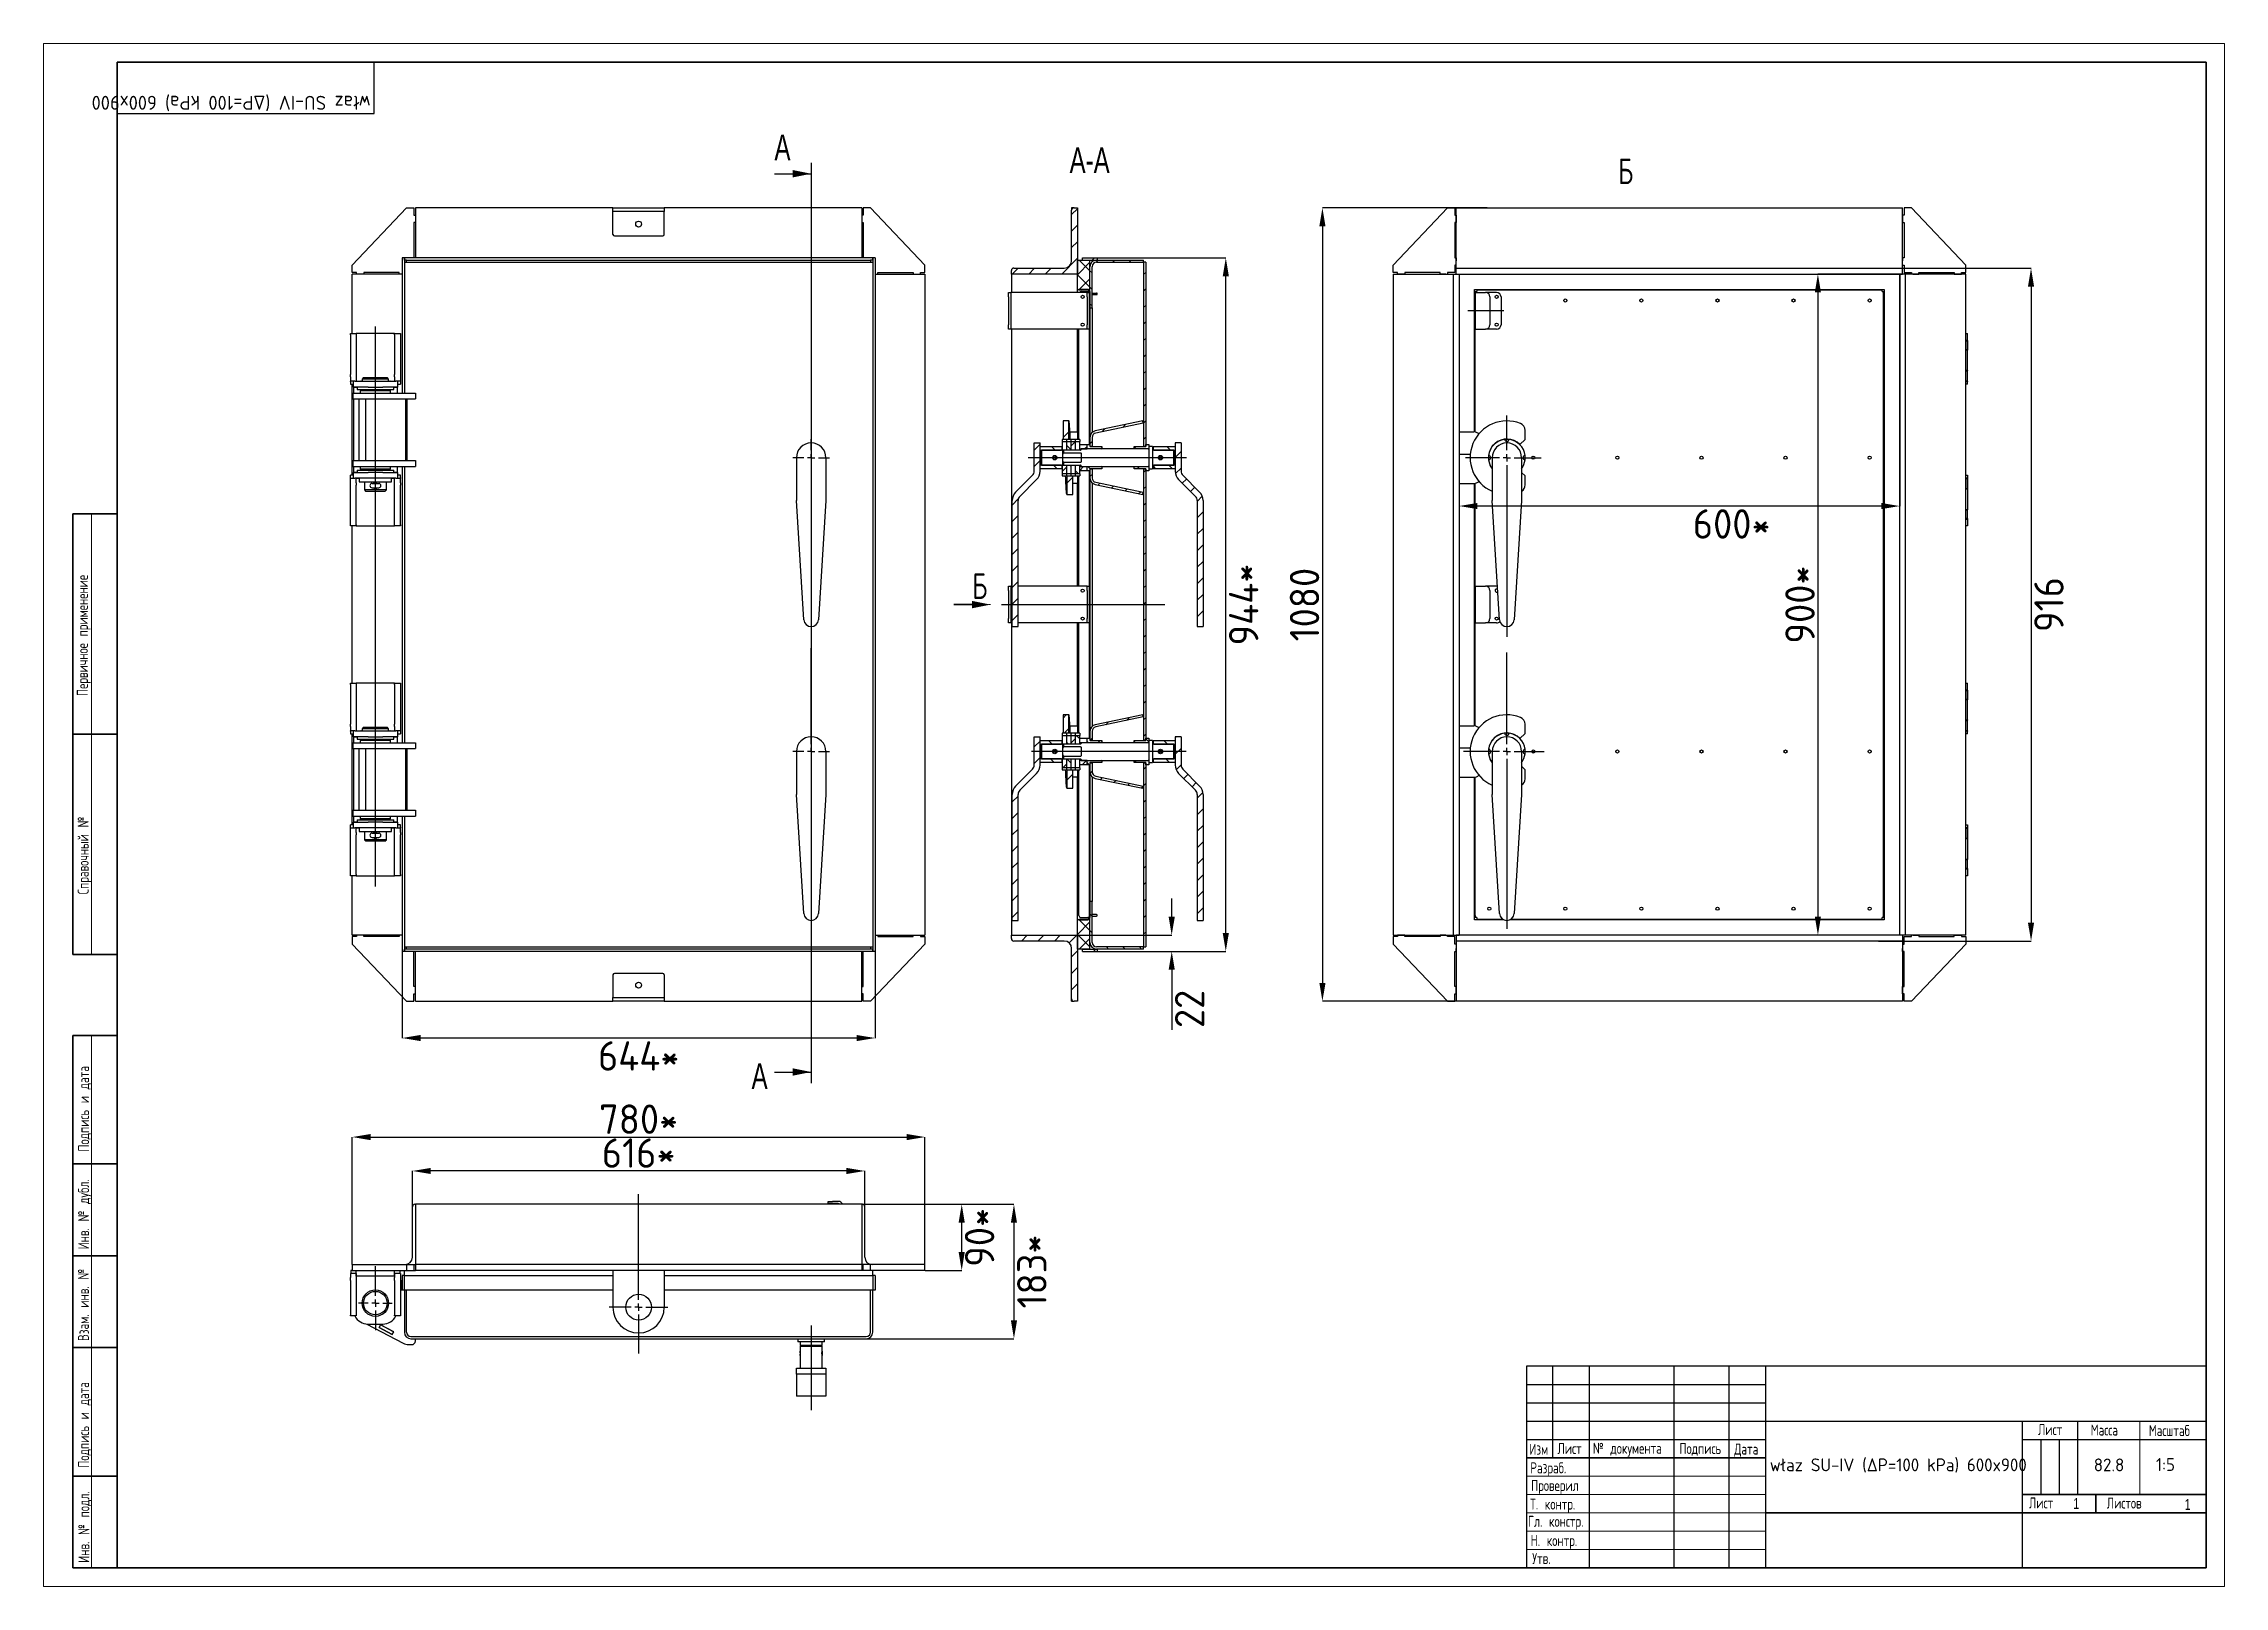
# Model space of a CAD drawing. Header units: millimetres. Extents: x 0 to 594, y 0 to 420.
import ezdxf

# ---------------------------------------------------------------- set-up
doc = ezdxf.new("R2010")
doc.units = ezdxf.units.MM
doc.header["$PDSIZE"] = -1
doc.linetypes.add('HIDDEN', pattern=[1.905, 1.27, -0.635])
doc.linetypes.add('PHANTOM', pattern=[12.7, 6.35, -1.27, 1.27, -1.27, 1.27, -1.27])
doc.layers.add('FORMAT', color=7, linetype='Continuous')
doc.layers.add('HIDDEN', color=30, linetype='Continuous')
doc.styles.add('GOST-2.304_Type-B', font='')
doc.styles.add('SLDTEXTSTYLE0', font='TXT', dxfattribs={"width": 0.7, "bigfont": 'bigfont'})
doc.styles.add('SLDTEXTSTYLE1', font='TXT', dxfattribs={"width": 0.7})
doc.styles.get('GOST-2.304_Type-B').set_extended_font_data('GOST Common')
doc.dimstyles.new('SLDDIMSTYLE0', dxfattribs={"dimtxt": 3.5, "dimasz": 3.5, "dimexe": 0, "dimexo": 0.0625, "dimgap": 0.875, "dimtad": 2, "dimdec": 1, "dimlfac": 5, "dimrnd": 1e-09, "dimzin": 12, "dimdsep": 46, "dimtxsty": 'SLDTEXTSTYLE1', "dimsah": 1, "dimcen": 0.09, "dimadec": 0, "dimazin": 3, "dimtfac": 1, "dimtdec": 1, "dimtofl": 0, "dimtmove": 0, "dimatfit": 3, "dimfxl": 1, "dimfrac": 2, "dimtolj": 1, "dimtzin": 12, "dimarcsym": 0})

msp = doc.modelspace()

# ---------------------------------------------------------------- texts
at = {"color": 7, "linetype": 'Continuous', "lineweight": 0, "insert": (89.072, 402.005), "char_height": 3.8, "width": 74.67745, "attachment_point": 1, "rotation": 180, "style": 'SLDTEXTSTYLE0'}
msp.add_mtext('{\\fGOST Common|b0|i0|c204|p34;\\W1;\\fGOST Common|b0|i0|c0|p34;właz SU-IV (ΔP=100 kPa) 600x900}', dxfattribs=at)
at = {"color": 7, "linetype": 'Continuous', "lineweight": 0, "char_height": 3, "attachment_point": 1, "rotation": 90, "style": 'SLDTEXTSTYLE0'}
for s, insert in [('Первичное применение', (9.066, 242.389)), ('Справочный №', (9.271, 188.4)), ('Подпись и дата', (9.403, 118.347)), ('Инв. № дубл.', (9.384, 91.754)), ('Взам. инв. №', (9.342, 66.804)), ('Подпись и дата', (9.398, 32.301)), ('Инв. № подл.', (9.455, 6.408))]:
    msp.add_mtext(s, dxfattribs=dict(at, insert=insert))
at = {"color": 7, "linetype": 'Continuous', "lineweight": 0, "char_height": 3, "attachment_point": 1}
for s, insert, style in [('Масштаб', (573.413, 43.909), 'SLDTEXTSTYLE0'), ('Изм', (404.675, 38.803), 'SLDTEXTSTYLE0'), ('Лист', (412.349, 39.038), 'SLDTEXTSTYLE0'), ('Подпись', (445.56, 39.038), 'SLDTEXTSTYLE0'), ('Дата', (460.476, 38.882), 'SLDTEXTSTYLE0'), ('Разраб.', (404.954, 33.77), 'SLDTEXTSTYLE0'), ('Т. контр.', (404.892, 23.905), 'SLDTEXTSTYLE0'), ('Проверил', (405.162, 28.97), 'SLDTEXTSTYLE0'), ('Лист', (540.774, 24.216), 'SLDTEXTSTYLE0'), ('1', (552.863, 24.062), 'SLDTEXTSTYLE1'), ('Листов', (561.962, 24.178), 'SLDTEXTSTYLE0'), ('1', (583.224, 23.811), 'SLDTEXTSTYLE1'), ('Гл. констр.', (404.296, 19.203), 'SLDTEXTSTYLE0'), ('Н. контр.', (405.033, 13.993), 'SLDTEXTSTYLE0'), ('Утв.', (405.461, 9.092), 'SLDTEXTSTYLE0')]:
    msp.add_mtext(s, dxfattribs=dict(at, insert=insert, style=style))
at = {"color": 7, "linetype": 'Continuous', "lineweight": 0, "char_height": 3.5, "width": 68.74656, "attachment_point": 1, "style": 'GOST-2.304_Type-B'}
for s, insert in [('właz SU-IV (ΔP=100 kPa) 600x900', (470.177, 34.829)), ('82.8', (558.431, 34.813)), ('1:5', (575.359, 34.918))]:
    msp.add_mtext(s, dxfattribs=dict(at, insert=insert))
at = {"layer": 'FORMAT'}
for s, insert, char_height, attachment_point, style in [('A', (199.066, 395.257), 7, 1, 'SLDTEXTSTYLE1'), ('A-A', (284.922, 391.739), 7, 2, 'SLDTEXTSTYLE1'), ('Б', (430.924, 388.743), 7, 2, 'SLDTEXTSTYLE0'), ('A', (192.836, 142.414), 7, 1, 'SLDTEXTSTYLE1'), ('Лист', (543.232, 44.186), 3, 1, 'SLDTEXTSTYLE0'), ('Масса', (557.584, 44.064), 3, 1, 'SLDTEXTSTYLE0'), ('№ документа', (421.986, 39.093), 3, 1, 'SLDTEXTSTYLE0')]:
    msp.add_mtext(s, dxfattribs=dict(at, insert=insert, char_height=char_height, attachment_point=attachment_point, style=style))

# ---------------------------------------------------------------- blocks, each defined once
blk = doc.blocks.new('_D_4')
at = {"layer": 'Defpoints', "color": 0, "transparency": 16777216}
for p in [(97.67, 172.88), (226.47, 172.88), (97.67, 149.28)]:
    blk.add_point(p, dxfattribs=at)
at = {"layer": 'FORMAT', "color": 0, "lineweight": -2, "transparency": 16777216}
for p, q in [((97.67, 172.82), (97.67, 149.28)), ((226.47, 172.82), (226.47, 149.28)), ((221.47, 149.28), (102.67, 149.28))]:
    blk.add_line(p, q, dxfattribs=at)
at = {"layer": 'FORMAT', "color": 0, "transparency": 16777216}
for points in [[(102.67, 150.11), (102.67, 148.45), (97.67, 149.28)], [(221.47, 150.11), (221.47, 148.45), (226.47, 149.28)]]:
    blk.add_solid(points, dxfattribs=at)
at = {"layer": 'FORMAT', "color": 0, "transparency": 16777216, "insert": (162.07, 148.4), "char_height": 8, "attachment_point": 2, "style": 'GOST-2.304_Type-B'}
blk.add_mtext('\\A1;644*', dxfattribs=at)
blk = doc.blocks.new('SW_CENTERMARKSYMBOL_0')
at = {"layer": 'FORMAT', "color": 0}
for p, q in [((-2, 0), (-5, 0)), ((0, 0), (-1, 0)), ((0, 2), (0, 5)), ((0, 0), (0, 1)), ((0, 0), (0, -1)), ((0, 0), (1, 0)), ((2, 0), (5, 0)), ((0, -2), (0, -53.85))]:
    blk.add_line(p, q, dxfattribs=at)
blk = doc.blocks.new('SW_CENTERMARKSYMBOL_1')
at = {"layer": 'FORMAT', "color": 0}
for p, q in [((0, 2), (0, 28.11)), ((-2, 0), (-5, 0)), ((0, 0), (-1, 0)), ((0, 0), (0, 1)), ((0, 0), (0, -1)), ((0, 0), (1, 0)), ((2, 0), (5, 0)), ((0, -2), (0, -48.73))]:
    blk.add_line(p, q, dxfattribs=at)
blk = doc.blocks.new('SW_HATCH_0')
at = {"color": 0, "linetype": 'Continuous', "lineweight": 18}
for p, q in [((0, 0), (1.6, 1.6)), ((0, -4.49), (1.6, -2.89)), ((-2.69, -16.16), (1.6, -11.87)), ((0, -8.98), (1.6, -7.38)), ((5.6, -12.36), (6.2, -11.76)), ((-16.16, -16.16), (-14.56, -14.56)), ((-11.67, -16.16), (-10.07, -14.56)), ((-7.18, -16.16), (-5.58, -14.56)), ((1.6, -16.36), (5, -12.96)), ((5, -19.76), (1.6, -16.36)), ((5, -15.27), (2.09, -12.36)), ((2.09, -20.36), (5, -17.45)), ((5.6, -15.87), (5, -15.27)), ((7.18, -12.96), (6.59, -12.37)), ((11.67, -12.96), (11.07, -12.36)), ((16.16, -12.96), (15.56, -12.36)), ((19.6, -16.32), (20.2, -15.72)), ((5.6, -20.36), (5, -19.76)), ((19.6, -20.81), (20.2, -20.21)), ((5, -24.25), (4.8, -24.05)), ((5, -28.74), (4.8, -28.54)), ((5.6, -24.85), (5, -24.25)), ((19.6, -25.3), (20.2, -24.7)), ((19.6, -29.79), (20.2, -29.19)), ((5, -33.23), (4.8, -33.03)), ((19.6, -34.28), (20.2, -33.68)), ((5, -37.72), (4.8, -37.52)), ((19.6, -38.77), (20.2, -38.17)), ((5, -42.21), (4.8, -42.01)), ((5, -46.7), (4.8, -46.5)), ((19.6, -43.26), (20.2, -42.66)), ((19.6, -47.75), (20.2, -47.15)), ((5, -51.19), (4.8, -50.99)), ((19.6, -52.24), (20.2, -51.64)), ((-2.33, -56.21), (-2.28, -56.16)), ((-2.33, -60.7), (-0.73, -59.1)), ((5, -55.68), (4.8, -55.48)), ((8.25, -59.1), (9.03, -58.32)), ((13.93, -57.92), (14.7, -57.14)), ((19.6, -56.73), (20.2, -56.13)), ((-10.2, -64.08), (-8.6, -62.48)), ((-4.48, -64.16), (-5.48, -63.16)), ((-0.2, -63.95), (-1.4, -62.75)), ((-0.2, -63.06), (1, -61.86)), ((2.2, -61.86), (2.1, -61.76)), ((3.64, -63.71), (4.2, -63.15)), ((5, -60.17), (4.8, -59.97)), ((5, -62.35), (5.6, -61.75)), ((8.2, -63.37), (7.99, -63.16)), ((17.57, -63.76), (17, -63.19)), ((19.6, -61.22), (20.2, -60.62)), ((21, -62.7), (20.86, -62.56)), ((22.46, -64.16), (22.2, -63.9)), ((26.95, -64.16), (25.95, -63.16)), ((28.2, -66.09), (29.8, -64.49)), ((-10.2, -68.57), (-8.6, -66.97)), ((-8.46, -69.16), (-8.6, -69.02)), ((-3.97, -69.16), (-4.97, -68.16)), ((-2.6, -69.95), (-1.4, -68.75)), ((-0.2, -68.44), (-0.46, -68.18)), ((1.92, -70.56), (1, -69.64)), ((2.2, -69.64), (3.23, -68.61)), ((5.04, -69.19), (4.41, -68.56)), ((5, -71.33), (5.6, -70.73)), ((18.48, -69.16), (17.88, -68.56)), ((19.6, -70.2), (20.2, -69.6)), ((22.97, -69.16), (22.2, -68.39)), ((23.6, -66.2), (23.88, -65.92)), ((23.96, -65.84), (24.24, -65.56)), ((27.46, -69.16), (26.46, -68.16)), ((28.27, -70.51), (29.8, -68.98)), ((-1.27, -73.11), (0.33, -71.51)), ((0.17, -76.16), (0.33, -76)), ((5, -73.64), (4.8, -73.44)), ((7.2, -73.62), (7.71, -73.11)), ((10.92, -74.4), (11.42, -73.89)), ((14.63, -75.17), (15.14, -74.66)), ((18.35, -75.94), (18.86, -75.44)), ((19.6, -74.69), (20.2, -74.09)), ((30.15, -73.12), (31.29, -71.99)), ((32.4, -75.36), (33.53, -74.23)), ((34.2, -78.05), (35.58, -76.67)), ((-16.2, -79.06), (-14.54, -77.41)), ((-16.2, -83.55), (-14.6, -81.95)), ((5, -78.13), (4.8, -77.93)), ((5, -82.62), (4.8, -82.42)), ((19.6, -79.18), (20.2, -78.58)), ((19.6, -83.67), (20.2, -83.07)), ((34.2, -82.54), (35.8, -80.94)), ((-16.2, -88.04), (-14.6, -86.44)), ((5, -87.11), (4.8, -86.91)), ((19.6, -88.16), (20.2, -87.56)), ((34.2, -87.03), (35.8, -85.43)), ((-16.2, -92.53), (-14.6, -90.93)), ((5, -91.6), (4.8, -91.4)), ((19.6, -92.65), (20.2, -92.05)), ((34.2, -91.52), (35.8, -89.92)), ((34.2, -96.01), (35.8, -94.41)), ((-16.2, -97.02), (-14.6, -95.42)), ((-16.2, -101.51), (-14.6, -99.91)), ((5, -96.09), (4.8, -95.89)), ((5, -100.58), (4.8, -100.38)), ((19.6, -97.14), (20.2, -96.54)), ((34.2, -100.5), (35.8, -98.9)), ((-16.2, -106), (-14.6, -104.4)), ((5, -105.07), (4.8, -104.87)), ((19.6, -101.63), (20.2, -101.03)), ((19.6, -106.12), (20.2, -105.52)), ((34.2, -104.99), (35.8, -103.39)), ((-16.2, -110.49), (-14.6, -108.89)), ((5, -109.56), (4.8, -109.36)), ((19.6, -110.61), (20.2, -110.01)), ((34.2, -109.48), (35.8, -107.88)), ((5, -114.05), (4.8, -113.85)), ((5, -118.54), (4.8, -118.34)), ((19.6, -115.1), (20.2, -114.5)), ((5, -123.03), (4.8, -122.83)), ((19.6, -119.59), (20.2, -118.99)), ((19.6, -124.08), (20.2, -123.48)), ((5, -127.52), (4.8, -127.32)), ((19.6, -128.57), (20.2, -127.97)), ((-2.33, -137.04), (-1.46, -136.16)), ((5, -132.01), (4.8, -131.81)), ((5, -136.5), (4.8, -136.3)), ((19.6, -133.06), (20.2, -132.46)), ((-2.6, -141.79), (-2.57, -141.76)), ((-1.92, -141.11), (-0.73, -139.93)), ((2.2, -142.68), (1.28, -141.76)), ((5, -140.99), (4.8, -140.79)), ((9.29, -138.88), (10.07, -138.11)), ((14.96, -137.7), (15.74, -136.93)), ((19.6, -137.55), (20.2, -136.95)), ((19.6, -142.04), (20.2, -141.44)), ((28.2, -142.42), (28.46, -142.16)), ((-10.2, -144.9), (-8.6, -143.3)), ((-10.2, -149.39), (-8.6, -147.79)), ((-5.3, -144.16), (-6.3, -143.16)), ((-4.79, -149.16), (-5.79, -148.16)), ((-0.83, -144.14), (-1.4, -143.57)), ((-0.2, -149.26), (-1.28, -148.18)), ((-0.2, -143.88), (1, -142.68)), ((-0.2, -148.37), (-0.01, -148.18)), ((5.06, -143.11), (5.6, -142.57)), ((7.77, -143.76), (7.17, -143.16)), ((21, -143.52), (20.2, -142.72)), ((23.93, -146.7), (24.08, -146.54)), ((24.58, -146.04), (24.73, -145.89)), ((26.13, -144.16), (25.13, -143.16)), ((26.64, -149.16), (25.64, -148.16)), ((28.2, -146.91), (29.8, -145.31)), ((-2.39, -150.56), (-1.4, -149.57)), ((-1.27, -153.93), (0.33, -152.33)), ((1.1, -150.56), (1, -150.46)), ((2.9, -149.76), (4.05, -148.61)), ((4.79, -149.76), (4.2, -149.17)), ((5, -154.46), (4.8, -154.26)), ((5.05, -152.11), (5.6, -151.55)), ((7.88, -153.76), (8.39, -153.26)), ((11.6, -154.54), (12.1, -154.03)), ((17.66, -149.16), (17.13, -148.63)), ((19.6, -151.02), (20.2, -150.42)), ((28.47, -151.13), (29.8, -149.81)), ((30.57, -153.53), (31.7, -152.4)), ((-16.2, -159.88), (-14.6, -158.28)), ((5, -158.95), (4.8, -158.75)), ((15.31, -155.31), (15.82, -154.8)), ((19.03, -156.09), (19.52, -155.6)), ((19.6, -155.51), (20.2, -154.91)), ((19.6, -160.01), (20.2, -159.41)), ((32.81, -155.77), (33.94, -154.64)), ((34.2, -158.88), (35.76, -157.32)), ((-16.2, -164.37), (-14.6, -162.77)), ((5, -163.44), (4.8, -163.24)), ((19.6, -164.5), (20.2, -163.9)), ((34.2, -163.37), (35.8, -161.77)), ((34.2, -167.86), (35.8, -166.26)), ((-16.2, -168.86), (-14.6, -167.26)), ((-16.2, -173.35), (-14.6, -171.75)), ((5, -167.93), (4.8, -167.73)), ((5, -172.42), (4.8, -172.22)), ((19.6, -168.99), (20.2, -168.39)), ((34.2, -172.35), (35.8, -170.75)), ((-16.2, -177.84), (-14.6, -176.24)), ((5, -176.91), (4.8, -176.71)), ((19.6, -173.48), (20.2, -172.88)), ((19.6, -177.97), (20.2, -177.37)), ((34.2, -176.84), (35.8, -175.24)), ((-16.2, -182.33), (-14.6, -180.73)), ((5, -181.41), (4.8, -181.21)), ((19.6, -182.46), (20.2, -181.86)), ((34.2, -181.33), (35.8, -179.73)), ((-16.2, -186.82), (-14.6, -185.22)), ((-16.2, -191.31), (-14.6, -189.71)), ((5, -185.9), (4.8, -185.7)), ((19.6, -186.95), (20.2, -186.35)), ((34.2, -185.82), (35.8, -184.22)), ((34.2, -190.31), (35.8, -188.71)), ((1.6, -195.97), (5, -192.57)), ((5, -199.37), (1.6, -195.97)), ((2.09, -191.96), (2, -191.88)), ((5, -194.88), (2.09, -191.96)), ((5, -190.39), (4.8, -190.19)), ((5.6, -190.99), (5, -190.39)), ((5.6, -195.48), (5, -194.88)), ((19.6, -191.44), (20.2, -190.84)), ((19.6, -195.93), (20.2, -195.33)), ((-13.67, -197.76), (-12.07, -196.16)), ((-9.18, -197.76), (-7.58, -196.16)), ((-4.69, -197.76), (-3.09, -196.16)), ((-0.69, -198.25), (1.4, -196.16)), ((0, -202.06), (1.6, -200.46)), ((2.09, -199.96), (5, -197.06)), ((5.98, -200.56), (6.58, -199.96)), ((10.09, -199.96), (9.49, -199.36)), ((14.58, -199.96), (13.98, -199.36)), ((19.07, -199.96), (18.47, -199.36)), ((0, -206.55), (1.6, -204.95)), ((0, -211.04), (1.6, -209.44)), ((1.36, -214.16), (1.6, -213.93))]:
    blk.add_line(p, q, dxfattribs=at)
blk = doc.blocks.new('_D_5')
at = {"layer": 'Defpoints', "color": 0, "transparency": 16777216}
for p in [(285.01, 361.68), (322, 361.68), (285.99, 172.88)]:
    blk.add_point(p, dxfattribs=at)
at = {"layer": 'FORMAT', "color": 0, "lineweight": -2, "transparency": 16777216}
for p, q in [((285.07, 361.68), (322, 361.68)), ((322, 177.88), (322, 356.68)), ((286.05, 172.88), (322, 172.88))]:
    blk.add_line(p, q, dxfattribs=at)
at = {"layer": 'FORMAT', "color": 0, "transparency": 16777216}
for points in [[(321.17, 356.68), (322.84, 356.68), (322, 361.68)], [(321.17, 177.88), (322.84, 177.88), (322, 172.88)]]:
    blk.add_solid(points, dxfattribs=at)
at = {"layer": 'FORMAT', "color": 0, "transparency": 16777216, "insert": (322.88, 267.28), "char_height": 8, "attachment_point": 2, "rotation": 90, "style": 'GOST-2.304_Type-B'}
blk.add_mtext('\\A1;944*', dxfattribs=at)
blk = doc.blocks.new('SW_PROJECTIONARROW_0')
at = {"color": 0, "linetype": 'HIDDEN', "lineweight": 18}
blk.add_line((202.38, 267.28), (212.38, 267.28), dxfattribs=at)
blk.add_line((202.38, 267.28), (212.38, 267.28), dxfattribs=at)
at = {"color": 0, "linetype": 'PHANTOM', "lineweight": 35}
blk.add_line((202.38, 267.28), (212.38, 267.28), dxfattribs=at)
at = {"color": 0, "linetype": 'Continuous', "lineweight": 25}
blk.add_solid([(212.38, 267.28), (207.38, 268.28), (207.38, 266.28)], dxfattribs=at)
blk.add_solid([(212.38, 267.28), (207.38, 268.28), (207.38, 266.28)], dxfattribs=at)
at = {"color": 0, "linetype": 'Continuous', "lineweight": 25, "insert": (207.38, 275.83), "char_height": 7, "attachment_point": 1, "style": 'SLDTEXTSTYLE0'}
blk.add_mtext('Б', dxfattribs=at)
blk.add_mtext('Б', dxfattribs=at)
blk = doc.blocks.new('_D_7')
at = {"layer": 'Defpoints', "color": 0, "transparency": 16777216}
for p in [(506.36, 357.28), (483.28, 177.28), (506.36, 177.28)]:
    blk.add_point(p, dxfattribs=at)
at = {"layer": 'FORMAT', "color": 0, "lineweight": -2, "transparency": 16777216}
for p, q in [((506.3, 357.28), (483.28, 357.28)), ((483.28, 352.28), (483.28, 182.28)), ((506.3, 177.28), (483.28, 177.28))]:
    blk.add_line(p, q, dxfattribs=at)
at = {"layer": 'FORMAT', "color": 0, "transparency": 16777216}
for points in [[(482.45, 352.28), (484.11, 352.28), (483.28, 357.28)], [(482.45, 182.28), (484.11, 182.28), (483.28, 177.28)]]:
    blk.add_solid(points, dxfattribs=at)
at = {"layer": 'FORMAT', "color": 0, "transparency": 16777216, "insert": (474.41, 267.28), "char_height": 8, "attachment_point": 2, "rotation": 90, "style": 'GOST-2.304_Type-B'}
blk.add_mtext('\\A1;900*', dxfattribs=at)
blk = doc.blocks.new('_D_8')
at = {"layer": 'Defpoints', "color": 0, "transparency": 16777216}
for p in [(385.56, 357.28), (505.56, 357.28), (385.56, 294.11)]:
    blk.add_point(p, dxfattribs=at)
at = {"layer": 'FORMAT', "color": 0, "lineweight": -2, "transparency": 16777216}
for p, q in [((385.56, 357.22), (385.56, 294.11)), ((505.56, 357.22), (505.56, 294.11)), ((500.56, 294.11), (390.56, 294.11))]:
    blk.add_line(p, q, dxfattribs=at)
at = {"layer": 'FORMAT', "color": 0, "transparency": 16777216}
for points in [[(390.56, 294.95), (390.56, 293.28), (385.56, 294.11)], [(500.56, 294.95), (500.56, 293.28), (505.56, 294.11)]]:
    blk.add_solid(points, dxfattribs=at)
at = {"layer": 'FORMAT', "color": 0, "transparency": 16777216, "insert": (459.79, 293.24), "char_height": 8, "attachment_point": 2, "style": 'GOST-2.304_Type-B'}
blk.add_mtext('\\A1;600*', dxfattribs=at)
blk = doc.blocks.new('SW_CENTERMARKSYMBOL_2')
at = {"layer": 'FORMAT', "color": 0}
for p, q in [((0, 2), (0, 11.5)), ((-2, 0), (-11.31, 0)), ((0, 0), (-1, 0)), ((0, 0), (0, 1)), ((0, 0), (0, -1)), ((0, 0), (1, 0)), ((2, 0), (9.34, 0)), ((0, -2), (0, -48.77))]:
    blk.add_line(p, q, dxfattribs=at)
blk = doc.blocks.new('SW_CENTERMARKSYMBOL_3')
at = {"layer": 'FORMAT', "color": 0}
for p, q in [((0, 2), (0, 26.95)), ((-2, 0), (-11.83, 0)), ((0, 0), (-1, 0)), ((0, 0), (0, 1)), ((0, 0), (0, -1)), ((0, 0), (1, 0)), ((2, 0), (10.14, 0)), ((0, -2), (0, -48.28))]:
    blk.add_line(p, q, dxfattribs=at)
blk = doc.blocks.new('_D_17')
at = {"layer": 'Defpoints', "color": 0, "transparency": 16777216}
for p in [(100.47, 113.09), (100.47, 103.35), (223.67, 103.35)]:
    blk.add_point(p, dxfattribs=at)
at = {"layer": 'FORMAT', "color": 0, "lineweight": -2, "transparency": 16777216}
for p, q in [((100.47, 103.41), (100.47, 113.09)), ((218.67, 113.09), (105.47, 113.09)), ((223.67, 103.41), (223.67, 113.09))]:
    blk.add_line(p, q, dxfattribs=at)
at = {"layer": 'FORMAT', "color": 0, "transparency": 16777216}
for points in [[(105.47, 113.92), (105.47, 112.26), (100.47, 113.09)], [(218.67, 113.92), (218.67, 112.26), (223.67, 113.09)]]:
    blk.add_solid(points, dxfattribs=at)
at = {"layer": 'FORMAT', "color": 0, "transparency": 16777216, "insert": (162.07, 121.96), "char_height": 8, "attachment_point": 2, "style": 'GOST-2.304_Type-B'}
blk.add_mtext('\\A1;616*', dxfattribs=at)
blk = doc.blocks.new('_D_18')
at = {"layer": 'Defpoints', "color": 0, "transparency": 16777216}
for p in [(240.07, 122.32), (84.07, 87.61), (240.07, 87.61)]:
    blk.add_point(p, dxfattribs=at)
at = {"layer": 'FORMAT', "color": 0, "lineweight": -2, "transparency": 16777216}
for p, q in [((84.07, 87.67), (84.07, 122.32)), ((89.07, 122.32), (235.07, 122.32)), ((240.07, 87.67), (240.07, 122.32))]:
    blk.add_line(p, q, dxfattribs=at)
at = {"layer": 'FORMAT', "color": 0, "transparency": 16777216}
for points in [[(89.07, 123.15), (89.07, 121.48), (84.07, 122.32)], [(235.07, 123.15), (235.07, 121.48), (240.07, 122.32)]]:
    blk.add_solid(points, dxfattribs=at)
at = {"layer": 'FORMAT', "color": 0, "transparency": 16777216, "insert": (162.07, 131.19), "char_height": 8, "attachment_point": 2, "style": 'GOST-2.304_Type-B'}
blk.add_mtext('\\A1;780*', dxfattribs=at)
blk = doc.blocks.new('_D_19')
at = {"layer": 'Defpoints', "color": 0, "transparency": 16777216}
for p in [(222.87, 104.01), (250.07, 104.01), (240.07, 86.01)]:
    blk.add_point(p, dxfattribs=at)
at = {"layer": 'FORMAT', "color": 0, "lineweight": -2, "transparency": 16777216}
for p, q in [((222.93, 104.01), (250.07, 104.01)), ((250.07, 91.01), (250.07, 99.01)), ((240.13, 86.01), (250.07, 86.01))]:
    blk.add_line(p, q, dxfattribs=at)
at = {"layer": 'FORMAT', "color": 0, "transparency": 16777216}
for points in [[(249.23, 99.01), (250.9, 99.01), (250.07, 104.01)], [(249.23, 91.01), (250.9, 91.01), (250.07, 86.01)]]:
    blk.add_solid(points, dxfattribs=at)
at = {"layer": 'FORMAT', "color": 0, "transparency": 16777216, "insert": (250.94, 95.01), "char_height": 8, "attachment_point": 2, "rotation": 90, "style": 'GOST-2.304_Type-B'}
blk.add_mtext('\\A1;90*', dxfattribs=at)
blk = doc.blocks.new('_D_20')
at = {"layer": 'Defpoints', "color": 0, "transparency": 16777216}
for p in [(222.87, 104.01), (224.07, 67.41), (264.3, 67.41)]:
    blk.add_point(p, dxfattribs=at)
at = {"layer": 'FORMAT', "color": 0, "lineweight": -2, "transparency": 16777216}
for p, q in [((222.93, 104.01), (264.3, 104.01)), ((264.3, 99.01), (264.3, 72.41)), ((224.13, 67.41), (264.3, 67.41))]:
    blk.add_line(p, q, dxfattribs=at)
at = {"layer": 'FORMAT', "color": 0, "transparency": 16777216}
for points in [[(263.47, 99.01), (265.14, 99.01), (264.3, 104.01)], [(263.47, 72.41), (265.14, 72.41), (264.3, 67.41)]]:
    blk.add_solid(points, dxfattribs=at)
at = {"layer": 'FORMAT', "color": 0, "transparency": 16777216, "insert": (265.18, 85.71), "char_height": 8, "attachment_point": 2, "rotation": 90, "style": 'GOST-2.304_Type-B'}
blk.add_mtext('\\A1;183*', dxfattribs=at)
blk = doc.blocks.new('SW_CENTERMARKSYMBOL_4')
at = {"layer": 'FORMAT', "color": 0}
for p, q in [((0, 2), (0, 30.75)), ((-2, 0), (-8, 0)), ((0, 0), (-1, 0)), ((0, 0), (0, 1)), ((0, 0), (0, -1)), ((0, 0), (1, 0)), ((2, 0), (8, 0)), ((0, -2), (0, -12.57))]:
    blk.add_line(p, q, dxfattribs=at)
blk = doc.blocks.new('SW_CENTERMARKSYMBOL_5')
at = {"layer": 'FORMAT', "color": 0}
for p, q in [((0, 2), (0, 10.05)), ((-2, 0), (-4.6, 0)), ((0, 0), (-1, 0)), ((0, 0), (0, 1)), ((0, 0), (0, -1)), ((0, 0), (1, 0)), ((2, 0), (4.6, 0)), ((0, -2), (0, -7.33))]:
    blk.add_line(p, q, dxfattribs=at)
blk = doc.blocks.new('*D54')
at = {"layer": 'Defpoints', "color": 0, "transparency": 16777216}
for p in [(499.71, 358.88), (499.71, 175.68), (541.34, 175.68)]:
    blk.add_point(p, dxfattribs=at)
at = {"layer": 'FORMAT', "color": 0, "lineweight": -2, "transparency": 16777216}
for p, q in [((499.77, 358.88), (541.34, 358.88)), ((541.34, 353.88), (541.34, 180.68)), ((499.77, 175.68), (541.34, 175.68))]:
    blk.add_line(p, q, dxfattribs=at)
at = {"layer": 'FORMAT', "color": 0, "transparency": 16777216}
for points in [[(540.5, 353.88), (542.17, 353.88), (541.34, 358.88)], [(540.5, 180.68), (542.17, 180.68), (541.34, 175.68)]]:
    blk.add_solid(points, dxfattribs=at)
at = {"layer": 'FORMAT', "color": 0, "transparency": 16777216, "insert": (546.21, 267.28), "char_height": 8, "attachment_point": 5, "rotation": 90, "style": 'GOST-2.304_Type-B'}
blk.add_mtext('\\A1;916', dxfattribs=at)
blk = doc.blocks.new('*D55')
at = {"layer": 'Defpoints', "color": 0, "transparency": 16777216}
for p in [(281.41, 177.28), (283.83, 172.88), (307.27, 172.88)]:
    blk.add_point(p, dxfattribs=at)
at = {"layer": 'FORMAT', "color": 0, "lineweight": -2, "transparency": 16777216}
for p, q in [((307.27, 182.28), (307.27, 187.28)), ((281.47, 177.28), (307.27, 177.28)), ((283.89, 172.88), (307.27, 172.88)), ((307.27, 167.88), (307.27, 151.53))]:
    blk.add_line(p, q, dxfattribs=at)
at = {"layer": 'FORMAT', "color": 0, "transparency": 16777216}
for points in [[(306.44, 182.28), (308.11, 182.28), (307.27, 177.28)], [(306.44, 167.88), (308.11, 167.88), (307.27, 172.88)]]:
    blk.add_solid(points, dxfattribs=at)
at = {"layer": 'FORMAT', "color": 0, "transparency": 16777216, "insert": (312.15, 157.2), "char_height": 8, "attachment_point": 5, "rotation": 90, "style": 'GOST-2.304_Type-B'}
blk.add_mtext('\\A1;22', dxfattribs=at)
blk = doc.blocks.new('*D56')
at = {"layer": 'Defpoints', "color": 0, "transparency": 16777216}
for p in [(393.24, 375.28), (348.32, 159.28), (399.72, 159.28)]:
    blk.add_point(p, dxfattribs=at)
at = {"layer": 'FORMAT', "color": 0, "lineweight": -2, "transparency": 16777216}
for p, q in [((393.18, 375.28), (348.32, 375.28)), ((348.32, 370.28), (348.32, 164.28)), ((399.66, 159.28), (348.32, 159.28))]:
    blk.add_line(p, q, dxfattribs=at)
at = {"layer": 'FORMAT', "color": 0, "transparency": 16777216}
for points in [[(347.49, 370.28), (349.16, 370.28), (348.32, 375.28)], [(347.49, 164.28), (349.16, 164.28), (348.32, 159.28)]]:
    blk.add_solid(points, dxfattribs=at)
at = {"layer": 'FORMAT', "color": 0, "transparency": 16777216, "insert": (343.45, 267.28), "char_height": 8, "attachment_point": 5, "rotation": 90, "style": 'GOST-2.304_Type-B'}
blk.add_mtext('\\A1;1080', dxfattribs=at)

# ---------------------------------------------------------------- dimensions: what is measured, and where the dimension line sits
at = {"layer": 'FORMAT'}
for base, p1, p2, picture, middle in [((348.325, 159.28), (393.244, 375.28), (399.723, 159.28), '*D56', (343.45, 267.28)), ((307.273, 172.88), (281.41, 177.28), (283.83, 172.88), '*D55', (312.148, 157.205))]:
    dim = msp.add_linear_dim(base=base, p1=p1, p2=p2, angle=90, dimstyle='SLDDIMSTYLE0', override={"dimtxt": 8, "dimasz": 5, "dimtxsty": 'GOST-2.304_Type-B'}, dxfattribs=at)
    dim.commit()
    dim.dimension.update_dxf_attribs({"geometry": picture, "text_midpoint": middle})
for base, p1, p2, picture, middle in [((322.004, 361.68), (285.99, 172.88), (285.008, 361.68), '_D_5', (322.004, 267.28)), ((483.281, 177.28), (506.365, 357.28), (506.365, 177.28), '_D_7', (483.281, 267.28)), ((250.066, 104.01), (240.066, 86.01), (222.866, 104.01), '_D_19', (250.066, 95.01)), ((264.304, 67.41), (222.866, 104.01), (224.066, 67.41), '_D_20', (264.304, 85.71))]:
    dim = msp.add_linear_dim(base=base, p1=p1, p2=p2, angle=90, text='<>*', dimstyle='SLDDIMSTYLE0', override={"dimtxt": 8, "dimasz": 5, "dimtxsty": 'GOST-2.304_Type-B'}, dxfattribs=at)
    dim.commit()
    dim.dimension.update_dxf_attribs({"geometry": picture, "text_midpoint": middle, "dimtype": 160})
for base, p1, p2, picture, middle in [((385.565, 294.115), (505.565, 357.28), (385.565, 357.28), '_D_8', (459.786, 294.115)), ((97.666, 149.28), (226.466, 172.88), (97.666, 172.88), '_D_4', (162.066, 149.28)), ((240.066, 122.316), (84.066, 87.61), (240.066, 87.61), '_D_18', (162.066, 122.316)), ((100.466, 113.09), (223.666, 103.35), (100.466, 103.35), '_D_17', (162.066, 113.09))]:
    dim = msp.add_linear_dim(base=base, p1=p1, p2=p2, text='<>*', dimstyle='SLDDIMSTYLE0', override={"dimtxt": 8, "dimasz": 5, "dimtxsty": 'GOST-2.304_Type-B'}, dxfattribs=at)
    dim.commit()
    dim.dimension.update_dxf_attribs({"geometry": picture, "text_midpoint": middle, "dimtype": 160})
dim = msp.add_linear_dim(base=(541.336, 175.68), p1=(499.708, 358.88), p2=(499.708, 175.68), angle=90, dimstyle='SLDDIMSTYLE0', override={"dimtxt": 8, "dimasz": 5, "dimtxsty": 'GOST-2.304_Type-B'}, dxfattribs=at)
dim.commit()
dim.dimension.update_dxf_attribs({"geometry": '*D54', "text_midpoint": (541.336, 267.28), "dimtype": 160})

# ---------------------------------------------------------------- linework, layer by layer
at = {"color": 7, "linetype": 'Continuous', "lineweight": 35}
for p, q in [((20, 415), (589, 415)), ((20, 415), (20, 5)), ((589, 415), (589, 5)), ((8, 172), (8, 292)), ((8, 292), (20, 292)), ((8, 232), (20, 232)), ((20, 172), (8, 172)), ((8, 5), (8, 150)), ((8, 150), (20, 150)), ((8, 115), (20, 115)), ((8, 90), (20, 90)), ((8, 65), (20, 65)), ((8, 30), (20, 30)), ((404, 35), (469, 35)), ((539, 25), (589, 25)), ((559, 25), (559, 20)), ((469, 20), (589, 20)), ((20, 5), (8, 5)), ((20, 5), (589, 5))]:
    msp.add_line(p, q, dxfattribs=at)
at = {"color": 7, "linetype": 'Continuous', "lineweight": 18}
for p, q in [((13, 292), (13, 172)), ((13, 150), (13, 5)), ((404, 30), (469, 30)), ((404, 25), (469, 25)), ((404, 20), (469, 20)), ((404, 15), (469, 15)), ((404, 10), (469, 10))]:
    msp.add_line(p, q, dxfattribs=at)
at = {"color": 7, "linetype": 'Continuous', "lineweight": 0}
msp.add_line((571, 45), (571, 25), dxfattribs=at)
at = {"layer": 'FORMAT'}
for p, q in [((90, 401), (90, 415)), ((20, 401), (90, 401)), ((209.066, 387.574), (209.066, 137.025)), ((199.066, 384.574), (209.066, 384.574)), ((84.066, 359.68), (98.866, 375.28)), ((98.866, 375.28), (100.866, 375.28)), ((100.866, 375.28), (100.866, 373.28)), ((155.066, 375.28), (101.266, 375.28)), ((101.266, 375.28), (101.266, 361.68)), ((155.066, 374.28), (155.066, 375.28)), ((155.066, 375.28), (162.066, 375.28)), ((162.066, 374.28), (155.066, 374.28)), ((155.066, 373.28), (155.066, 374.28)), ((162.066, 375.28), (169.066, 375.28)), ((169.066, 374.28), (162.066, 374.28)), ((222.866, 375.28), (169.066, 375.28)), ((169.066, 375.28), (169.066, 374.28)), ((169.066, 373.28), (169.066, 374.28)), ((222.866, 375.28), (222.866, 361.68)), ((223.266, 375.28), (223.266, 373.28)), ((225.266, 375.28), (223.266, 375.28)), ((240.066, 359.68), (225.266, 375.28)), ((280.668, 375.28), (280.008, 375.28)), ((280.008, 375.28), (280.008, 374.62)), ((280.008, 360.88), (280.008, 374.62)), ((280.668, 375.28), (281.608, 375.28)), ((281.608, 375.28), (281.608, 357.28)), ((367.565, 359.68), (382.365, 375.28)), ((382.365, 375.28), (384.365, 375.28)), ((384.365, 375.28), (384.365, 373.28)), ((384.765, 375.28), (506.365, 375.28)), ((384.765, 374.62), (384.765, 375.28)), ((384.765, 360.88), (384.765, 374.62)), ((506.365, 374.62), (506.365, 375.28)), ((506.365, 360.88), (506.365, 374.62)), ((506.765, 375.28), (506.765, 373.28)), ((508.765, 375.28), (506.765, 375.28)), ((523.565, 359.68), (508.765, 375.28)), ((100.866, 373.28), (101.266, 373.28)), ((100.866, 371.28), (100.866, 361.68)), ((101.266, 371.28), (100.866, 371.28)), ((101.266, 373.28), (101.266, 371.28)), ((155.066, 368.08), (155.066, 373.28)), ((169.066, 368.08), (169.066, 373.28)), ((222.866, 373.28), (222.866, 371.28)), ((223.266, 373.28), (222.866, 373.28)), ((222.866, 371.28), (223.266, 371.28)), ((223.266, 371.28), (223.266, 361.68)), ((384.365, 373.28), (384.765, 373.28)), ((384.765, 371.28), (384.365, 371.28)), ((384.365, 371.28), (384.365, 361.68)), ((384.765, 373.28), (384.765, 371.28)), ((506.365, 373.28), (506.365, 371.28)), ((506.765, 373.28), (506.365, 373.28)), ((506.365, 371.28), (506.765, 371.28)), ((506.765, 371.28), (506.765, 361.68)), ((155.466, 367.68), (168.666, 367.68)), ((84.066, 357.68), (84.066, 359.68)), ((85.266, 357.68), (84.066, 357.68)), ((84.066, 341.08), (84.066, 357.28)), ((97.666, 357.28), (84.066, 357.28)), ((85.266, 357.28), (85.266, 357.68)), ((87.266, 357.28), (85.266, 357.28)), ((96.866, 357.68), (87.266, 357.68)), ((87.266, 357.68), (87.266, 357.28)), ((96.866, 357.28), (96.866, 357.68)), ((97.666, 357.28), (96.866, 357.28)), ((97.666, 361.68), (97.666, 324.88)), ((98.266, 361.68), (97.666, 361.68)), ((98.266, 361.08), (98.266, 361.68)), ((116.953, 361.68), (98.266, 361.68)), ((98.266, 361.68), (98.266, 360.48)), ((98.866, 361.08), (98.266, 361.08)), ((98.266, 360.48), (98.266, 324.88)), ((98.266, 360.48), (100.066, 360.48)), ((98.866, 360.48), (98.866, 361.08)), ((98.866, 361.08), (100.066, 361.08)), ((100.066, 361.08), (116.953, 361.08)), ((100.066, 360.48), (116.953, 360.48)), ((225.866, 361.68), (116.953, 361.68)), ((116.953, 361.08), (224.066, 361.08)), ((116.953, 360.48), (224.066, 360.48)), ((224.066, 361.08), (225.266, 361.08)), ((224.066, 360.48), (225.866, 360.48)), ((225.866, 361.08), (225.266, 361.08)), ((225.266, 361.08), (225.266, 360.48)), ((225.866, 361.08), (225.866, 361.68)), ((226.466, 361.68), (225.866, 361.68)), ((225.866, 361.68), (225.866, 360.48)), ((225.866, 360.48), (225.866, 174.08)), ((226.466, 361.68), (226.466, 172.88)), ((226.466, 357.28), (227.266, 357.28)), ((226.466, 357.28), (240.066, 357.28)), ((227.266, 357.68), (236.866, 357.68)), ((227.266, 357.28), (227.266, 357.68)), ((236.866, 357.68), (236.866, 357.28)), ((236.866, 357.28), (238.866, 357.28)), ((238.866, 357.68), (240.066, 357.68)), ((238.866, 357.28), (238.866, 357.68)), ((240.066, 357.68), (240.066, 359.68)), ((240.066, 357.28), (240.066, 177.28)), ((263.608, 357.28), (263.608, 358.22)), ((281.608, 357.28), (263.608, 357.28)), ((263.608, 357.28), (263.608, 352.28)), ((264.268, 358.88), (278.008, 358.88)), ((281.608, 361.08), (285.008, 361.08)), ((281.608, 353.08), (281.608, 361.08)), ((283.008, 361.68), (287.008, 361.68)), ((283.008, 361.08), (283.008, 361.68)), ((283.008, 361.08), (287.008, 361.08)), ((285.008, 353.08), (285.008, 361.08)), ((285.008, 348.08), (285.008, 359.28)), ((285.608, 348.08), (285.608, 359.28)), ((286.808, 361.08), (299.608, 361.08)), ((286.808, 360.48), (299.608, 360.48)), ((287.008, 361.68), (287.008, 361.08)), ((299.608, 360.48), (299.608, 361.08)), ((300.208, 360.48), (299.608, 360.48)), ((299.608, 360.48), (299.608, 310.33)), ((300.208, 360.48), (300.208, 310.33)), ((367.565, 357.68), (367.565, 359.68)), ((368.765, 357.68), (367.565, 357.68)), ((367.565, 357.28), (367.565, 177.28)), ((367.565, 357.28), (368.225, 357.28)), ((368.225, 357.28), (381.965, 357.28)), ((368.765, 357.28), (368.765, 357.68)), ((370.765, 357.28), (368.765, 357.28)), ((380.365, 357.68), (370.765, 357.68)), ((370.765, 357.68), (370.765, 357.28)), ((380.365, 357.28), (380.365, 357.68)), ((381.965, 357.28), (380.365, 357.28)), ((381.965, 357.28), (383.965, 357.28)), ((382.365, 357.68), (382.365, 357.28)), ((384.365, 357.68), (382.365, 357.68)), ((383.965, 357.28), (383.965, 177.28)), ((383.965, 357.28), (384.625, 357.28)), ((384.365, 361.68), (384.765, 361.68)), ((384.765, 359.68), (384.365, 359.68)), ((384.365, 359.68), (384.365, 357.68)), ((384.625, 357.28), (385.565, 357.28)), ((384.765, 361.68), (384.765, 360.88)), ((384.765, 358.88), (384.765, 360.88)), ((384.765, 358.22), (384.765, 358.88)), ((384.765, 358.88), (506.365, 358.88)), ((384.765, 357.28), (384.765, 358.22)), ((384.765, 357.28), (506.365, 357.28)), ((385.565, 357.28), (385.565, 177.28)), ((505.565, 177.28), (505.565, 357.28)), ((506.505, 357.28), (505.565, 357.28)), ((506.365, 361.68), (506.365, 360.88)), ((506.765, 361.68), (506.365, 361.68)), ((506.365, 358.88), (506.365, 360.88)), ((506.365, 359.68), (506.765, 359.68)), ((506.365, 358.22), (506.365, 358.88)), ((506.365, 357.28), (506.365, 358.22)), ((507.165, 357.28), (506.505, 357.28)), ((506.765, 359.68), (506.765, 357.68)), ((506.765, 357.68), (508.765, 357.68)), ((507.165, 177.28), (507.165, 357.28)), ((509.165, 357.28), (507.165, 357.28)), ((508.765, 357.68), (508.765, 357.28)), ((509.165, 357.28), (510.765, 357.28)), ((522.905, 357.28), (509.165, 357.28)), ((510.765, 357.68), (520.365, 357.68)), ((510.765, 357.28), (510.765, 357.68)), ((520.365, 357.68), (520.365, 357.28)), ((520.365, 357.28), (522.365, 357.28)), ((522.365, 357.68), (523.565, 357.68)), ((522.365, 357.28), (522.365, 357.68)), ((523.565, 357.28), (522.905, 357.28)), ((523.565, 357.68), (523.565, 359.68)), ((523.565, 177.28), (523.565, 357.28)), ((262.808, 352.28), (263.408, 352.28)), ((262.808, 351.08), (262.808, 352.28)), ((262.808, 351.08), (262.808, 343.48)), ((263.408, 352.28), (263.408, 351.08)), ((264.008, 352.28), (263.408, 352.28)), ((263.408, 351.08), (263.408, 343.48)), ((283.608, 352.28), (264.008, 352.28)), ((281.608, 353.08), (285.008, 353.08)), ((281.608, 352.28), (281.608, 353.08)), ((282.008, 353.08), (282.008, 352.88)), ((284.408, 353.08), (282.008, 353.08)), ((284.408, 352.88), (282.008, 352.88)), ((282.608, 352.48), (284.408, 352.48)), ((284.208, 352.28), (283.608, 352.28)), ((284.208, 351.08), (284.208, 352.28)), ((284.208, 352.28), (284.808, 352.28)), ((284.208, 351.08), (284.208, 343.48)), ((284.408, 352.48), (284.808, 352.48)), ((284.808, 352.48), (284.808, 312.28)), ((285.008, 352.48), (285.008, 312.28)), ((285.608, 352.08), (286.808, 352.08)), ((285.608, 351.68), (286.808, 351.68)), ((389.765, 314.27), (389.765, 353.08)), ((389.765, 353.08), (501.365, 353.08)), ((389.965, 352.48), (389.765, 352.48)), ((389.965, 352.48), (389.965, 352.28)), ((389.965, 352.48), (390.365, 352.48)), ((389.965, 352.28), (389.965, 342.28)), ((389.965, 352.28), (391.165, 352.28)), ((390.365, 352.88), (390.365, 353.08)), ((390.965, 352.88), (390.365, 352.88)), ((390.365, 352.88), (390.365, 352.48)), ((500.165, 352.88), (390.965, 352.88)), ((391.165, 352.28), (392.765, 352.28)), ((395.765, 352.28), (392.765, 352.28)), ((393.965, 351.08), (393.965, 343.48)), ((396.965, 351.08), (396.965, 343.48)), ((500.765, 352.88), (500.165, 352.88)), ((500.765, 353.08), (500.765, 352.88)), ((500.765, 352.48), (500.765, 352.88)), ((500.765, 352.48), (501.165, 352.48)), ((501.165, 351.88), (501.165, 352.48)), ((501.165, 352.48), (501.365, 352.48)), ((501.165, 182.68), (501.165, 351.88)), ((501.365, 353.08), (501.365, 181.48)), ((285.008, 348.08), (285.608, 348.08)), ((285.608, 348.08), (285.608, 314.158)), ((397.765, 347.28), (387.965, 347.28)), ((83.566, 341.08), (85.166, 341.08)), ((83.566, 340.739), (83.566, 341.08)), ((83.566, 340.739), (83.566, 329.963)), ((85.166, 341.08), (85.166, 340.739)), ((95.566, 341.08), (85.166, 341.08)), ((85.166, 340.739), (85.166, 329.963)), ((90.366, 190.501), (90.366, 343.01)), ((95.566, 341.08), (97.166, 341.08)), ((95.566, 340.739), (95.566, 341.08)), ((95.566, 340.739), (95.566, 329.963)), ((97.166, 341.08), (97.166, 340.739)), ((97.166, 340.739), (97.166, 329.963)), ((262.808, 342.28), (262.808, 343.48)), ((263.408, 342.28), (262.808, 342.28)), ((263.408, 343.48), (263.408, 342.28)), ((264.008, 342.28), (263.408, 342.28)), ((263.608, 342.28), (263.608, 272.28)), ((283.608, 342.28), (264.008, 342.28)), ((281.608, 314.27), (281.608, 342.28)), ((282.008, 312.244), (282.008, 342.28)), ((284.208, 342.28), (283.608, 342.28)), ((284.208, 342.28), (284.208, 343.48)), ((284.808, 342.28), (284.208, 342.28)), ((389.965, 342.28), (391.165, 342.28)), ((389.965, 314.239), (389.965, 342.28)), ((391.165, 342.28), (392.765, 342.28)), ((395.765, 342.28), (392.765, 342.28)), ((523.565, 341.08), (524.065, 341.08)), ((524.065, 339.18), (523.565, 339.18)), ((523.565, 339.08), (523.965, 339.08)), ((523.965, 339.08), (523.965, 336.68)), ((524.065, 339.18), (524.065, 341.08)), ((524.065, 339.18), (524.065, 339.08)), ((524.065, 339.08), (524.065, 336.68)), ((523.965, 336.68), (523.565, 336.68)), ((524.065, 336.58), (523.565, 336.58)), ((524.065, 336.68), (524.065, 336.58)), ((524.065, 331.08), (524.065, 336.58)), ((83.566, 329.303), (83.566, 329.963)), ((83.566, 329.303), (83.566, 328.08)), ((84.794, 328.08), (83.566, 328.08)), ((83.566, 327.98), (83.566, 328.08)), ((83.566, 327.98), (83.566, 327.28)), ((83.566, 327.28), (84.366, 327.28)), ((84.066, 302.48), (84.066, 327.28)), ((84.366, 326.48), (84.366, 328.08)), ((84.794, 328.08), (88.366, 328.08)), ((85.166, 329.963), (85.166, 329.303)), ((85.166, 329.303), (85.166, 328.08)), ((85.166, 328.13), (86.366, 328.13)), ((87.166, 329.08), (86.766, 328.68)), ((86.766, 328.68), (86.766, 328.08)), ((93.966, 328.68), (86.766, 328.68)), ((87.166, 329.08), (93.566, 329.08)), ((88.366, 328.08), (92.366, 328.08)), ((92.366, 328.08), (95.938, 328.08)), ((93.966, 328.68), (93.566, 329.08)), ((93.966, 328.08), (93.966, 328.68)), ((94.366, 328.13), (95.566, 328.13)), ((95.566, 329.303), (95.566, 329.963)), ((95.566, 329.303), (95.566, 328.08)), ((97.166, 328.08), (95.938, 328.08)), ((96.366, 328.08), (96.366, 326.48)), ((96.366, 327.28), (97.166, 327.28)), ((97.166, 329.963), (97.166, 329.303)), ((97.166, 329.303), (97.166, 328.08)), ((97.166, 328.08), (97.166, 327.98)), ((97.166, 327.98), (97.166, 327.28)), ((523.565, 331.08), (524.065, 331.08)), ((523.565, 330.93), (523.965, 330.93)), ((523.965, 328.13), (523.565, 328.13)), ((523.565, 328.08), (524.065, 328.08)), ((524.065, 327.28), (523.565, 327.28)), ((523.965, 330.93), (523.965, 328.13)), ((524.065, 331.08), (524.065, 330.98)), ((524.065, 328.08), (524.065, 330.98)), ((524.065, 328.08), (524.065, 327.98)), ((524.065, 327.28), (524.065, 327.98)), ((84.266, 324.88), (84.266, 323.28)), ((84.266, 324.88), (87.502, 324.88)), ((84.266, 323.28), (87.502, 323.28)), ((88.366, 326.48), (84.366, 326.48)), ((85.366, 326.43), (84.366, 326.43)), ((84.366, 326.43), (84.366, 324.88)), ((84.366, 323.28), (84.366, 306.48)), ((85.366, 326.48), (85.366, 325.88)), ((85.366, 325.88), (95.366, 325.88)), ((85.866, 323.28), (85.866, 306.48)), ((86.466, 325.68), (86.266, 325.48)), ((86.266, 325.48), (86.266, 324.88)), ((94.466, 325.48), (86.266, 325.48)), ((86.466, 325.68), (94.266, 325.68)), ((87.366, 325.88), (87.366, 325.68)), ((87.502, 324.88), (97.92, 324.88)), ((87.502, 323.28), (97.92, 323.28)), ((87.708, 323.28), (87.708, 306.48)), ((88.366, 326.48), (92.366, 326.48)), ((96.366, 326.48), (92.366, 326.48)), ((93.366, 325.68), (93.366, 325.88)), ((94.466, 325.48), (94.266, 325.68)), ((94.466, 324.88), (94.466, 325.48)), ((95.366, 325.88), (95.366, 326.48)), ((96.366, 326.43), (95.366, 326.43)), ((96.366, 324.88), (96.366, 326.43)), ((97.92, 324.88), (99.423, 324.88)), ((97.92, 323.28), (99.423, 323.28)), ((98.656, 306.48), (98.656, 323.28)), ((99.032, 306.48), (99.032, 323.28)), ((99.423, 324.88), (100.266, 324.88)), ((99.423, 323.28), (100.266, 323.28)), ((100.266, 324.88), (101.266, 324.88)), ((100.266, 323.28), (101.266, 323.28)), ((101.266, 324.88), (101.266, 323.28)), ((277.674, 317.28), (277.674, 312.33)), ((279.274, 317.28), (277.674, 317.28)), ((279.274, 312.33), (279.274, 317.28)), ((299.408, 317.28), (286.44, 314.578)), ((299.53, 316.692), (286.563, 313.991)), ((299.53, 316.692), (299.408, 317.28)), ((269.808, 303.605), (269.808, 311.28)), ((269.808, 311.28), (271.408, 311.28)), ((271.408, 303.605), (271.408, 311.28)), ((271.408, 310.28), (277.408, 310.28)), ((271.408, 309.28), (271.408, 310.28)), ((271.408, 309.28), (277.208, 309.28)), ((271.808, 309.28), (271.608, 309.08)), ((271.608, 305.48), (271.608, 309.08)), ((277.508, 309.28), (271.808, 309.28)), ((271.808, 309.28), (271.808, 305.28)), ((277.208, 309.28), (277.408, 309.48)), ((278.608, 312.244), (277.408, 312.244)), ((277.408, 312.244), (277.408, 311.68)), ((277.408, 311.68), (278.608, 311.68)), ((277.408, 311.68), (277.408, 309.3)), ((277.408, 309.48), (277.408, 310.28)), ((277.408, 309.3), (277.408, 309.28)), ((278.608, 309.3), (277.408, 309.3)), ((277.608, 309.28), (277.508, 309.28)), ((277.608, 309.28), (277.808, 309.28)), ((277.608, 308.196), (277.608, 309.28)), ((277.733, 312.244), (277.674, 312.33)), ((277.674, 312.33), (279.274, 312.33)), ((277.808, 309.28), (277.808, 308.606)), ((282.408, 309.28), (277.808, 309.28)), ((279.808, 312.244), (278.608, 312.244)), ((278.608, 312.244), (278.608, 311.68)), ((278.608, 311.68), (279.808, 311.68)), ((278.608, 311.68), (278.608, 309.3)), ((279.808, 309.3), (278.608, 309.3)), ((278.608, 309.28), (278.608, 309.3)), ((279.333, 312.244), (279.274, 312.33)), ((279.608, 314.28), (281.608, 314.28)), ((279.608, 312.28), (279.608, 314.28)), ((279.608, 312.28), (279.608, 312.244)), ((281.008, 312.244), (279.808, 312.244)), ((279.808, 312.244), (279.808, 311.68)), ((279.808, 311.68), (279.808, 309.3)), ((279.808, 311.68), (281.008, 311.68)), ((281.008, 309.3), (279.808, 309.3)), ((279.808, 309.28), (279.808, 309.3)), ((282.208, 312.244), (281.008, 312.244)), ((281.008, 312.244), (281.008, 311.68)), ((281.008, 311.68), (282.208, 311.68)), ((281.008, 311.68), (281.008, 309.3)), ((282.208, 309.3), (281.008, 309.3)), ((281.008, 309.28), (281.008, 309.3)), ((281.608, 314.27), (281.608, 312.28)), ((281.608, 312.28), (281.608, 312.244)), ((282.208, 312.244), (282.208, 311.68)), ((282.208, 309.3), (282.208, 311.68)), ((282.208, 310.88), (284.208, 310.88)), ((282.208, 309.73), (282.208, 310.88)), ((282.208, 309.73), (284.208, 309.73)), ((300.908, 309.68), (282.608, 309.68)), ((282.608, 309.68), (282.608, 309.48)), ((284.208, 309.73), (284.208, 310.88)), ((284.208, 310.88), (285.008, 310.88)), ((284.208, 309.88), (284.208, 310.88)), ((284.208, 309.88), (284.408, 309.68)), ((284.208, 309.68), (284.208, 309.73)), ((288.008, 309.68), (284.408, 309.68)), ((285.008, 312.28), (284.808, 312.28)), ((284.808, 312.28), (284.808, 310.88)), ((285.008, 312.816), (285.008, 310.33)), ((285.008, 310.88), (285.008, 310.38)), ((285.608, 310.33), (285.008, 310.33)), ((285.108, 310.28), (288.208, 310.28)), ((285.608, 312.816), (285.608, 310.33)), ((285.608, 310.28), (285.608, 310.33)), ((288.008, 309.68), (288.208, 309.88)), ((288.208, 310.28), (288.208, 309.88)), ((288.208, 309.88), (288.208, 309.68)), ((297.008, 310.28), (300.108, 310.28)), ((297.008, 309.88), (297.008, 310.28)), ((297.008, 309.88), (297.208, 309.68)), ((297.008, 309.68), (297.008, 309.88)), ((300.808, 309.68), (297.208, 309.68)), ((300.208, 310.33), (299.608, 310.33)), ((299.608, 310.28), (299.608, 310.33)), ((300.208, 310.38), (300.208, 310.88)), ((300.208, 310.88), (301.008, 310.88)), ((300.808, 309.68), (301.008, 309.88)), ((301.008, 310.88), (301.008, 310.28)), ((302.008, 310.28), (301.008, 310.28)), ((301.008, 310.28), (301.008, 304.28)), ((302.008, 310.28), (302.008, 304.28)), ((307.808, 309.28), (302.108, 309.28)), ((302.208, 310.28), (308.208, 310.28)), ((302.208, 310.28), (302.208, 309.48)), ((302.208, 309.28), (302.208, 309.48)), ((302.208, 309.48), (302.408, 309.28)), ((302.408, 309.28), (308.208, 309.28)), ((308.008, 309.08), (307.808, 309.28)), ((307.808, 305.28), (307.808, 309.28)), ((308.008, 309.08), (308.008, 305.48)), ((308.208, 311.28), (308.208, 303.605)), ((309.808, 311.28), (308.208, 311.28)), ((308.208, 310.28), (308.208, 309.28)), ((309.808, 311.28), (309.808, 303.605)), ((385.565, 314.28), (389.565, 314.28)), ((402.135, 310.851), (403.514, 312.229)), ((84.266, 306.48), (84.266, 304.88)), ((84.266, 306.48), (87.502, 306.48)), ((84.266, 304.88), (87.502, 304.88)), ((84.366, 304.88), (84.366, 303.33)), ((84.366, 303.33), (85.366, 303.33)), ((84.366, 301.68), (84.366, 303.28)), ((84.366, 303.28), (88.366, 303.28)), ((85.366, 303.88), (85.366, 303.28)), ((85.366, 303.88), (95.366, 303.88)), ((86.266, 304.88), (86.266, 304.28)), ((86.266, 304.28), (86.466, 304.08)), ((86.266, 304.28), (94.466, 304.28)), ((94.266, 304.08), (86.466, 304.08)), ((87.366, 304.08), (87.366, 303.88)), ((87.502, 306.48), (97.92, 306.48)), ((87.502, 304.88), (97.92, 304.88)), ((92.366, 303.28), (88.366, 303.28)), ((92.366, 303.28), (96.366, 303.28)), ((93.366, 303.88), (93.366, 304.08)), ((94.266, 304.08), (94.466, 304.28)), ((94.466, 304.28), (94.466, 304.88)), ((95.366, 303.28), (95.366, 303.88)), ((95.366, 303.33), (96.366, 303.33)), ((96.366, 303.33), (96.366, 304.88)), ((96.366, 303.28), (96.366, 301.68)), ((97.666, 304.88), (97.666, 229.68)), ((97.92, 306.48), (99.423, 306.48)), ((97.92, 304.88), (99.423, 304.88)), ((98.266, 304.88), (98.266, 229.68)), ((99.423, 306.48), (100.266, 306.48)), ((99.423, 304.88), (100.266, 304.88)), ((100.266, 306.48), (101.266, 306.48)), ((100.266, 304.88), (101.266, 304.88)), ((101.266, 306.48), (101.266, 304.88)), ((205.066, 307.28), (205.066, 303.605)), ((205.066, 303.605), (205.066, 302.474)), ((213.066, 307.28), (213.066, 303.605)), ((213.066, 303.605), (213.066, 302.474)), ((311.329, 307.28), (268.213, 307.28)), ((277.208, 305.28), (271.408, 305.28)), ((271.408, 304.28), (271.408, 305.28)), ((277.408, 304.28), (271.408, 304.28)), ((271.608, 305.48), (271.808, 305.28)), ((271.808, 305.28), (277.508, 305.28)), ((275.021, 307.383), (274.828, 307.435)), ((274.828, 307.124), (275.021, 307.176)), ((277.408, 305.08), (277.208, 305.28)), ((277.408, 305.28), (277.408, 305.26)), ((277.408, 305.26), (277.408, 302.88)), ((277.408, 305.26), (278.608, 305.26)), ((277.408, 304.28), (277.408, 305.08)), ((277.508, 305.28), (277.532, 305.28)), ((277.608, 307.92), (277.608, 308.196)), ((277.608, 306.363), (277.608, 306.639)), ((277.608, 306.363), (277.808, 305.953)), ((277.608, 305.28), (277.608, 306.363)), ((277.808, 305.28), (277.608, 305.28)), ((277.808, 308.606), (282.408, 308.606)), ((277.808, 305.953), (277.808, 305.28)), ((282.408, 305.953), (277.808, 305.953)), ((277.808, 305.28), (282.408, 305.28)), ((278.608, 305.26), (278.608, 305.28)), ((278.608, 305.26), (278.608, 302.88)), ((278.608, 305.26), (279.808, 305.26)), ((279.808, 305.26), (279.808, 305.28)), ((279.808, 305.26), (279.808, 302.88)), ((279.808, 305.26), (281.008, 305.26)), ((281.008, 305.26), (281.008, 305.28)), ((281.008, 305.26), (282.208, 305.26)), ((281.008, 305.26), (281.008, 302.88)), ((282.208, 302.88), (282.208, 305.26)), ((284.208, 304.83), (282.208, 304.83)), ((282.208, 303.68), (282.208, 304.83)), ((284.208, 303.68), (282.208, 303.68)), ((282.608, 308.239), (282.608, 306.32)), ((282.608, 305.08), (282.608, 304.88)), ((282.608, 304.88), (300.908, 304.88)), ((284.208, 304.83), (284.208, 304.88)), ((284.408, 304.88), (284.208, 304.68)), ((284.208, 303.68), (284.208, 304.83)), ((284.208, 303.68), (284.208, 304.68)), ((285.008, 303.68), (284.208, 303.68)), ((284.408, 304.88), (288.008, 304.88)), ((284.808, 303.68), (284.808, 302.28)), ((285.008, 304.23), (285.608, 304.23)), ((285.008, 304.23), (285.008, 301.743)), ((285.008, 304.18), (285.008, 303.68)), ((288.208, 304.28), (285.108, 304.28)), ((285.608, 304.23), (285.608, 304.28)), ((285.608, 304.23), (285.608, 301.743)), ((288.208, 304.68), (288.008, 304.88)), ((288.208, 304.88), (288.208, 304.68)), ((288.208, 304.68), (288.208, 304.28)), ((297.208, 304.88), (297.008, 304.68)), ((297.008, 304.68), (297.008, 304.88)), ((297.008, 304.28), (297.008, 304.68)), ((300.108, 304.28), (297.008, 304.28)), ((297.208, 304.88), (300.808, 304.88)), ((299.608, 304.23), (299.608, 304.28)), ((299.608, 304.23), (300.208, 304.23)), ((299.608, 304.23), (299.608, 230.33)), ((300.208, 304.23), (300.208, 230.33)), ((300.208, 303.68), (300.208, 304.18)), ((301.008, 303.68), (300.208, 303.68)), ((301.008, 304.68), (300.808, 304.88)), ((301.008, 304.28), (302.008, 304.28)), ((301.008, 304.28), (301.008, 303.68)), ((302.108, 305.28), (307.808, 305.28)), ((302.208, 305.08), (302.208, 305.28)), ((302.408, 305.28), (302.208, 305.08)), ((302.208, 305.08), (302.208, 304.28)), ((308.208, 304.28), (302.208, 304.28)), ((308.208, 305.28), (302.408, 305.28)), ((304.787, 307.435), (304.594, 307.383)), ((304.594, 307.176), (304.787, 307.124)), ((307.808, 305.28), (308.008, 305.48)), ((308.208, 305.28), (308.208, 304.28)), ((385.565, 308.28), (388.638, 308.28)), ((394.565, 307.28), (394.565, 303.605)), ((394.565, 303.605), (394.565, 302.474)), ((402.565, 307.28), (402.565, 303.605)), ((402.565, 303.605), (402.565, 302.474)), ((403.514, 302.33), (402.565, 303.28)), ((84.366, 302.48), (83.566, 302.48)), ((83.566, 301.78), (83.566, 302.48)), ((83.566, 301.68), (83.566, 301.78)), ((83.566, 301.68), (84.794, 301.68)), ((83.566, 300.456), (83.566, 301.68)), ((83.566, 299.797), (83.566, 300.456)), ((83.566, 289.02), (83.566, 299.797)), ((88.366, 301.68), (84.794, 301.68)), ((85.166, 300.456), (85.166, 301.68)), ((85.966, 301.63), (85.166, 301.63)), ((85.166, 300.456), (85.166, 299.797)), ((85.166, 289.02), (85.166, 299.797)), ((85.966, 301.68), (85.966, 300.68)), ((85.966, 300.68), (90.366, 300.68)), ((87.366, 300.68), (87.366, 298.48)), ((87.366, 298.48), (87.766, 298.08)), ((93.366, 298.48), (87.366, 298.48)), ((92.966, 298.08), (87.766, 298.08)), ((92.366, 301.68), (88.366, 301.68)), ((89.466, 300.28), (91.266, 300.28)), ((89.466, 299.08), (91.266, 299.08)), ((90.366, 300.68), (94.766, 300.68)), ((95.938, 301.68), (92.366, 301.68)), ((92.966, 298.08), (93.366, 298.48)), ((93.366, 298.48), (93.366, 300.68)), ((94.766, 300.68), (94.766, 301.68)), ((95.566, 301.63), (94.766, 301.63)), ((95.566, 300.456), (95.566, 301.68)), ((95.566, 299.797), (95.566, 300.456)), ((95.566, 289.02), (95.566, 299.797)), ((95.938, 301.68), (97.166, 301.68)), ((97.166, 302.48), (96.366, 302.48)), ((97.166, 301.78), (97.166, 302.48)), ((97.166, 301.78), (97.166, 301.68)), ((97.166, 300.456), (97.166, 301.68)), ((97.166, 300.456), (97.166, 299.797)), ((97.166, 289.02), (97.166, 299.797)), ((205.066, 302.474), (205.066, 297.88)), ((205.066, 297.88), (205.066, 295.617)), ((213.066, 302.474), (213.066, 297.88)), ((213.066, 297.88), (213.066, 295.617)), ((264.745, 297.88), (269.339, 302.474)), ((265.876, 296.748), (270.47, 301.342)), ((278.608, 302.88), (277.408, 302.88)), ((277.408, 302.88), (277.408, 302.316)), ((277.408, 302.316), (278.608, 302.316)), ((278.608, 302.88), (278.608, 302.316)), ((279.808, 302.88), (278.608, 302.88)), ((278.608, 302.316), (279.808, 302.316)), ((278.741, 302.23), (278.682, 302.316)), ((278.741, 302.23), (278.741, 297.28)), ((280.341, 302.23), (278.741, 302.23)), ((278.741, 297.28), (280.341, 297.28)), ((281.008, 302.88), (279.808, 302.88)), ((279.808, 302.88), (279.808, 302.316)), ((279.808, 302.316), (281.008, 302.316)), ((280.341, 302.23), (280.282, 302.316)), ((280.341, 297.28), (280.341, 302.23)), ((281.608, 300.28), (280.341, 300.28)), ((282.208, 302.88), (281.008, 302.88)), ((281.008, 302.88), (281.008, 302.316)), ((281.008, 302.316), (282.208, 302.316)), ((281.608, 302.316), (281.608, 302.28)), ((281.608, 302.28), (281.608, 300.29)), ((281.608, 272.28), (281.608, 300.29)), ((282.008, 272.28), (282.008, 302.316)), ((282.208, 302.88), (282.208, 302.316)), ((284.808, 302.28), (285.008, 302.28)), ((284.808, 302.28), (284.808, 232.28)), ((285.008, 302.28), (285.008, 232.28)), ((285.608, 300.402), (285.608, 234.158)), ((286.44, 299.981), (299.408, 297.28)), ((286.563, 300.569), (299.53, 297.867)), ((299.408, 297.28), (299.53, 297.867)), ((309.145, 301.342), (313.739, 296.748)), ((310.276, 302.474), (314.87, 297.88)), ((385.565, 300.28), (389.565, 300.28)), ((389.765, 234.27), (389.765, 300.29)), ((389.965, 272.28), (389.965, 300.32)), ((394.565, 302.474), (394.565, 297.88)), ((394.565, 297.88), (394.565, 295.617)), ((402.565, 302.474), (402.565, 297.88)), ((402.565, 297.88), (402.565, 295.617)), ((523.565, 302.48), (524.065, 302.48)), ((524.065, 301.68), (523.565, 301.68)), ((523.565, 301.63), (523.965, 301.63)), ((523.965, 298.83), (523.565, 298.83)), ((524.065, 298.68), (523.565, 298.68)), ((523.965, 301.63), (523.965, 298.83)), ((524.065, 302.48), (524.065, 301.78)), ((524.065, 301.78), (524.065, 301.68)), ((524.065, 301.68), (524.065, 298.78)), ((524.065, 298.78), (524.065, 298.68)), ((524.065, 298.68), (524.065, 293.18)), ((207.07, 263.156), (205.066, 295.617)), ((213.066, 295.617), (211.062, 263.156)), ((263.808, 261.28), (263.808, 295.617)), ((265.408, 261.28), (265.408, 295.617)), ((314.208, 295.617), (314.208, 261.28)), ((315.808, 295.617), (315.808, 261.28)), ((396.568, 263.156), (394.565, 295.617)), ((402.565, 295.617), (400.561, 263.156)), ((523.565, 293.18), (524.065, 293.18)), ((523.565, 293.08), (523.965, 293.08)), ((523.965, 293.08), (523.965, 290.68)), ((524.065, 293.18), (524.065, 293.08)), ((524.065, 290.68), (524.065, 293.08)), ((83.566, 288.68), (83.566, 289.02)), ((85.166, 288.68), (83.566, 288.68)), ((84.066, 245.88), (84.066, 288.68)), ((85.166, 289.02), (85.166, 288.68)), ((85.166, 288.68), (95.566, 288.68)), ((95.566, 288.68), (95.566, 289.02)), ((97.166, 288.68), (95.566, 288.68)), ((97.166, 289.02), (97.166, 288.68)), ((523.965, 290.68), (523.565, 290.68)), ((523.565, 290.58), (524.065, 290.58)), ((524.065, 288.68), (523.565, 288.68)), ((524.065, 290.68), (524.065, 290.58)), ((524.065, 290.58), (524.065, 288.68)), ((262.808, 272.28), (263.408, 272.28)), ((262.808, 271.08), (262.808, 272.28)), ((262.808, 271.08), (262.808, 263.48)), ((263.408, 272.28), (263.408, 271.08)), ((263.808, 272.28), (263.408, 272.28)), ((263.408, 271.08), (263.408, 263.48)), ((283.608, 272.28), (265.408, 272.28)), ((284.208, 272.28), (283.608, 272.28)), ((284.208, 271.08), (284.208, 272.28)), ((284.208, 272.28), (284.808, 272.28)), ((284.208, 271.08), (284.208, 263.48)), ((389.965, 272.28), (389.965, 262.28)), ((389.965, 272.28), (391.165, 272.28)), ((391.165, 272.28), (392.765, 272.28)), ((395.765, 272.28), (392.765, 272.28)), ((393.965, 271.08), (393.965, 263.48)), ((260.945, 267.28), (305.398, 267.28)), ((262.808, 262.28), (262.808, 263.48)), ((263.408, 262.28), (262.808, 262.28)), ((263.408, 263.48), (263.408, 262.28)), ((263.808, 262.28), (263.408, 262.28)), ((263.608, 262.28), (263.608, 177.28)), ((283.608, 262.28), (265.408, 262.28)), ((281.608, 234.27), (281.608, 262.28)), ((282.008, 232.244), (282.008, 262.28)), ((284.208, 262.28), (283.608, 262.28)), ((284.208, 262.28), (284.208, 263.48)), ((284.808, 262.28), (284.208, 262.28)), ((389.965, 262.28), (391.165, 262.28)), ((389.965, 234.239), (389.965, 262.28)), ((391.165, 262.28), (392.765, 262.28)), ((395.765, 262.28), (392.765, 262.28)), ((263.808, 261.28), (265.408, 261.28)), ((314.208, 261.28), (315.808, 261.28)), ((83.566, 245.88), (85.166, 245.88)), ((83.566, 245.539), (83.566, 245.88)), ((83.566, 245.539), (83.566, 234.763)), ((85.166, 245.88), (85.166, 245.539)), ((95.566, 245.88), (85.166, 245.88)), ((85.166, 245.539), (85.166, 234.763)), ((95.566, 245.88), (97.166, 245.88)), ((95.566, 245.539), (95.566, 245.88)), ((95.566, 245.539), (95.566, 234.763)), ((97.166, 245.88), (97.166, 245.539)), ((97.166, 245.539), (97.166, 234.763)), ((523.565, 245.88), (524.065, 245.88)), ((524.065, 243.98), (523.565, 243.98)), ((523.565, 243.88), (523.965, 243.88)), ((523.965, 243.88), (523.965, 241.48)), ((524.065, 243.98), (524.065, 245.88)), ((524.065, 243.98), (524.065, 243.88)), ((524.065, 243.88), (524.065, 241.48)), ((523.965, 241.48), (523.565, 241.48)), ((524.065, 241.38), (523.565, 241.38)), ((524.065, 241.48), (524.065, 241.38)), ((524.065, 235.88), (524.065, 241.38)), ((83.566, 234.103), (83.566, 234.763)), ((83.566, 234.103), (83.566, 232.88)), ((84.794, 232.88), (83.566, 232.88)), ((83.566, 232.78), (83.566, 232.88)), ((83.566, 232.78), (83.566, 232.08)), ((83.566, 232.08), (84.366, 232.08)), ((84.066, 207.28), (84.066, 232.08)), ((84.366, 231.28), (84.366, 232.88)), ((84.794, 232.88), (88.366, 232.88)), ((85.166, 234.763), (85.166, 234.103)), ((85.166, 234.103), (85.166, 232.88)), ((85.166, 232.93), (86.366, 232.93)), ((87.166, 233.88), (86.766, 233.48)), ((86.766, 233.48), (86.766, 232.88)), ((93.966, 233.48), (86.766, 233.48)), ((87.166, 233.88), (93.566, 233.88)), ((88.366, 232.88), (92.366, 232.88)), ((92.366, 232.88), (95.938, 232.88)), ((93.966, 233.48), (93.566, 233.88)), ((93.966, 232.88), (93.966, 233.48)), ((94.366, 232.93), (95.566, 232.93)), ((95.566, 234.103), (95.566, 234.763)), ((95.566, 234.103), (95.566, 232.88)), ((97.166, 232.88), (95.938, 232.88)), ((96.366, 232.88), (96.366, 231.28)), ((96.366, 232.08), (97.166, 232.08)), ((97.166, 234.763), (97.166, 234.103)), ((97.166, 234.103), (97.166, 232.88)), ((97.166, 232.88), (97.166, 232.78)), ((97.166, 232.78), (97.166, 232.08)), ((278.608, 232.244), (277.408, 232.244)), ((277.408, 232.244), (277.408, 231.68)), ((277.408, 231.68), (277.408, 229.3)), ((277.408, 231.68), (278.608, 231.68)), ((277.674, 237.28), (277.674, 232.33)), ((279.274, 237.28), (277.674, 237.28)), ((277.733, 232.244), (277.674, 232.33)), ((277.674, 232.33), (279.274, 232.33)), ((279.808, 232.244), (278.608, 232.244)), ((278.608, 232.244), (278.608, 231.68)), ((278.608, 231.68), (278.608, 229.3)), ((278.608, 231.68), (279.808, 231.68)), ((279.274, 232.33), (279.274, 237.28)), ((279.333, 232.244), (279.274, 232.33)), ((279.608, 234.28), (281.608, 234.28)), ((279.608, 232.28), (279.608, 234.28)), ((279.608, 232.28), (279.608, 232.244)), ((281.008, 232.244), (279.808, 232.244)), ((279.808, 232.244), (279.808, 231.68)), ((279.808, 231.68), (281.008, 231.68)), ((279.808, 231.68), (279.808, 229.3)), ((282.208, 232.244), (281.008, 232.244)), ((281.008, 232.244), (281.008, 231.68)), ((281.008, 231.68), (282.208, 231.68)), ((281.008, 231.68), (281.008, 229.3)), ((281.608, 234.27), (281.608, 232.28)), ((281.608, 232.28), (281.608, 232.244)), ((282.208, 232.244), (282.208, 231.68)), ((282.208, 229.3), (282.208, 231.68)), ((285.008, 232.28), (284.808, 232.28)), ((284.808, 232.28), (284.808, 230.88)), ((285.008, 232.816), (285.008, 230.33)), ((285.608, 232.816), (285.608, 230.33)), ((299.408, 237.28), (286.44, 234.578)), ((299.53, 236.692), (286.563, 233.991)), ((299.53, 236.692), (299.408, 237.28)), ((385.565, 234.28), (389.565, 234.28)), ((402.135, 230.851), (403.514, 232.229)), ((523.565, 235.88), (524.065, 235.88)), ((523.565, 235.73), (523.965, 235.73)), ((523.965, 232.93), (523.565, 232.93)), ((523.565, 232.88), (524.065, 232.88)), ((524.065, 232.08), (523.565, 232.08)), ((523.965, 235.73), (523.965, 232.93)), ((524.065, 235.88), (524.065, 235.78)), ((524.065, 232.88), (524.065, 235.78)), ((524.065, 232.88), (524.065, 232.78)), ((524.065, 232.08), (524.065, 232.78)), ((84.266, 229.68), (84.266, 228.08)), ((84.266, 229.68), (87.502, 229.68)), ((84.266, 228.08), (87.502, 228.08)), ((88.366, 231.28), (84.366, 231.28)), ((85.366, 231.23), (84.366, 231.23)), ((84.366, 231.23), (84.366, 229.68)), ((84.366, 228.08), (84.366, 211.28)), ((85.366, 231.28), (85.366, 230.68)), ((85.366, 230.68), (95.366, 230.68)), ((85.866, 228.08), (85.866, 211.28)), ((86.466, 230.48), (86.266, 230.28)), ((86.266, 230.28), (86.266, 229.68)), ((94.466, 230.28), (86.266, 230.28)), ((86.466, 230.48), (94.266, 230.48)), ((87.366, 230.68), (87.366, 230.48)), ((87.502, 229.68), (97.92, 229.68)), ((87.502, 228.08), (97.92, 228.08)), ((87.708, 228.08), (87.708, 211.28)), ((88.366, 231.28), (92.366, 231.28)), ((96.366, 231.28), (92.366, 231.28)), ((93.366, 230.48), (93.366, 230.68)), ((94.466, 230.28), (94.266, 230.48)), ((94.466, 229.68), (94.466, 230.28)), ((95.366, 230.68), (95.366, 231.28)), ((96.366, 231.23), (95.366, 231.23)), ((96.366, 229.68), (96.366, 231.23)), ((97.92, 229.68), (99.423, 229.68)), ((97.92, 228.08), (99.423, 228.08)), ((98.656, 211.28), (98.656, 228.08)), ((99.032, 211.28), (99.032, 228.08)), ((99.423, 229.68), (100.266, 229.68)), ((99.423, 228.08), (100.266, 228.08)), ((100.266, 229.68), (101.266, 229.68)), ((100.266, 228.08), (101.266, 228.08)), ((101.266, 229.68), (101.266, 228.08)), ((205.066, 227.28), (205.066, 223.605)), ((213.066, 227.28), (213.066, 223.605)), ((311.165, 227.28), (269.11, 227.28)), ((269.808, 223.605), (269.808, 231.28)), ((269.808, 231.28), (271.408, 231.28)), ((271.408, 223.605), (271.408, 231.28)), ((271.408, 230.28), (277.408, 230.28)), ((271.408, 229.28), (271.408, 230.28)), ((271.408, 229.28), (277.208, 229.28)), ((271.808, 229.28), (271.608, 229.08)), ((271.608, 225.48), (271.608, 229.08)), ((277.508, 229.28), (271.808, 229.28)), ((271.808, 229.28), (271.808, 225.28)), ((275.021, 227.383), (274.828, 227.435)), ((274.828, 227.124), (275.021, 227.176)), ((277.208, 229.28), (277.408, 229.48)), ((277.408, 229.48), (277.408, 230.28)), ((277.408, 229.3), (277.408, 229.28)), ((278.608, 229.3), (277.408, 229.3)), ((277.608, 229.28), (277.508, 229.28)), ((277.608, 228.196), (277.608, 229.28)), ((277.608, 229.28), (277.808, 229.28)), ((277.608, 227.92), (277.608, 228.196)), ((277.608, 226.363), (277.608, 226.639)), ((277.608, 226.363), (277.808, 225.953)), ((277.608, 225.28), (277.608, 226.363)), ((277.808, 229.28), (277.808, 228.606)), ((282.408, 229.28), (277.808, 229.28)), ((277.808, 228.606), (282.408, 228.606)), ((277.808, 225.953), (277.808, 225.28)), ((282.408, 225.953), (277.808, 225.953)), ((279.808, 229.3), (278.608, 229.3)), ((278.608, 229.28), (278.608, 229.3)), ((281.008, 229.3), (279.808, 229.3)), ((279.808, 229.28), (279.808, 229.3)), ((282.208, 229.3), (281.008, 229.3)), ((281.008, 229.28), (281.008, 229.3)), ((282.208, 229.73), (282.208, 230.88)), ((282.208, 230.88), (284.208, 230.88)), ((282.208, 229.73), (284.208, 229.73)), ((300.908, 229.68), (282.608, 229.68)), ((282.608, 229.68), (282.608, 229.48)), ((282.608, 228.239), (282.608, 226.32)), ((284.208, 229.73), (284.208, 230.88)), ((284.208, 230.88), (285.008, 230.88)), ((284.208, 229.88), (284.208, 230.88)), ((284.208, 229.88), (284.408, 229.68)), ((284.208, 229.68), (284.208, 229.73)), ((288.008, 229.68), (284.408, 229.68)), ((285.008, 230.88), (285.008, 230.38)), ((285.608, 230.33), (285.008, 230.33)), ((285.108, 230.28), (288.208, 230.28)), ((285.608, 230.28), (285.608, 230.33)), ((288.008, 229.68), (288.208, 229.88)), ((288.208, 230.28), (288.208, 229.88)), ((288.208, 229.88), (288.208, 229.68)), ((297.008, 229.88), (297.008, 230.28)), ((297.008, 230.28), (300.108, 230.28)), ((297.008, 229.88), (297.208, 229.68)), ((297.008, 229.68), (297.008, 229.88)), ((300.808, 229.68), (297.208, 229.68)), ((300.208, 230.33), (299.608, 230.33)), ((299.608, 230.28), (299.608, 230.33)), ((300.208, 230.38), (300.208, 230.88)), ((300.208, 230.88), (301.008, 230.88)), ((300.808, 229.68), (301.008, 229.88)), ((301.008, 230.88), (301.008, 230.28)), ((302.008, 230.28), (301.008, 230.28)), ((301.008, 230.28), (301.008, 224.28)), ((302.008, 230.28), (302.008, 224.28)), ((307.808, 229.28), (302.108, 229.28)), ((302.208, 230.28), (308.208, 230.28)), ((302.208, 230.28), (302.208, 229.48)), ((302.208, 229.48), (302.408, 229.28)), ((302.208, 229.28), (302.208, 229.48)), ((302.408, 229.28), (308.208, 229.28)), ((304.787, 227.435), (304.594, 227.383)), ((304.594, 227.176), (304.787, 227.124)), ((308.008, 229.08), (307.808, 229.28)), ((307.808, 225.28), (307.808, 229.28)), ((308.008, 229.08), (308.008, 225.48)), ((308.208, 231.28), (308.208, 223.605)), ((309.808, 231.28), (308.208, 231.28)), ((308.208, 230.28), (308.208, 229.28)), ((309.808, 231.28), (309.808, 223.605)), ((385.565, 228.28), (388.638, 228.28)), ((394.565, 227.28), (394.565, 223.605)), ((402.565, 227.28), (402.565, 223.605)), ((205.066, 223.605), (205.066, 222.474)), ((205.066, 222.474), (205.066, 217.88)), ((213.066, 223.605), (213.066, 222.474)), ((213.066, 222.474), (213.066, 217.88)), ((264.745, 217.88), (269.339, 222.474)), ((265.876, 216.748), (270.47, 221.342)), ((277.208, 225.28), (271.408, 225.28)), ((271.408, 224.28), (271.408, 225.28)), ((277.408, 224.28), (271.408, 224.28)), ((271.608, 225.48), (271.808, 225.28)), ((271.808, 225.28), (277.508, 225.28)), ((277.408, 225.08), (277.208, 225.28)), ((277.408, 225.28), (277.408, 225.26)), ((277.408, 225.26), (277.408, 222.88)), ((277.408, 225.26), (278.608, 225.26)), ((277.408, 224.28), (277.408, 225.08)), ((278.608, 222.88), (277.408, 222.88)), ((277.408, 222.88), (277.408, 222.316)), ((277.408, 222.316), (278.608, 222.316)), ((277.508, 225.28), (277.532, 225.28)), ((277.808, 225.28), (277.608, 225.28)), ((277.808, 225.28), (282.408, 225.28)), ((278.608, 225.26), (278.608, 225.28)), ((278.608, 225.26), (279.808, 225.26)), ((278.608, 225.26), (278.608, 222.88)), ((279.808, 222.88), (278.608, 222.88)), ((278.608, 222.88), (278.608, 222.316)), ((278.608, 222.316), (279.808, 222.316)), ((278.741, 222.23), (278.682, 222.316)), ((278.741, 222.23), (278.741, 217.28)), ((280.341, 222.23), (278.741, 222.23)), ((279.808, 225.26), (279.808, 225.28)), ((279.808, 225.26), (281.008, 225.26)), ((279.808, 225.26), (279.808, 222.88)), ((281.008, 222.88), (279.808, 222.88)), ((279.808, 222.88), (279.808, 222.316)), ((279.808, 222.316), (281.008, 222.316)), ((280.341, 222.23), (280.282, 222.316)), ((280.341, 217.28), (280.341, 222.23)), ((281.608, 220.28), (280.341, 220.28)), ((281.008, 225.26), (281.008, 225.28)), ((281.008, 225.26), (282.208, 225.26)), ((281.008, 225.26), (281.008, 222.88)), ((282.208, 222.88), (281.008, 222.88)), ((281.008, 222.88), (281.008, 222.316)), ((281.008, 222.316), (282.208, 222.316)), ((281.608, 222.316), (281.608, 222.28)), ((281.608, 222.28), (281.608, 220.29)), ((281.608, 181.48), (281.608, 220.29)), ((282.008, 182.68), (282.008, 222.316)), ((282.208, 222.88), (282.208, 225.26)), ((284.208, 224.83), (282.208, 224.83)), ((282.208, 223.68), (282.208, 224.83)), ((284.208, 223.68), (282.208, 223.68)), ((282.208, 222.88), (282.208, 222.316)), ((282.608, 225.08), (282.608, 224.88)), ((282.608, 224.88), (300.908, 224.88)), ((284.208, 224.83), (284.208, 224.88)), ((284.408, 224.88), (284.208, 224.68)), ((284.208, 223.68), (284.208, 224.83)), ((284.208, 223.68), (284.208, 224.68)), ((285.008, 223.68), (284.208, 223.68)), ((284.408, 224.88), (288.008, 224.88)), ((284.808, 223.68), (284.808, 222.28)), ((284.808, 222.28), (284.808, 182.08)), ((284.808, 222.28), (285.008, 222.28)), ((285.008, 224.23), (285.608, 224.23)), ((285.008, 224.23), (285.008, 221.743)), ((285.008, 224.18), (285.008, 223.68)), ((285.008, 222.28), (285.008, 182.08)), ((288.208, 224.28), (285.108, 224.28)), ((285.608, 224.23), (285.608, 224.28)), ((285.608, 224.23), (285.608, 221.743)), ((285.608, 220.402), (285.608, 186.48)), ((286.44, 219.981), (299.408, 217.28)), ((286.563, 220.569), (299.53, 217.867)), ((288.208, 224.68), (288.008, 224.88)), ((288.208, 224.88), (288.208, 224.68)), ((288.208, 224.68), (288.208, 224.28)), ((297.208, 224.88), (297.008, 224.68)), ((297.008, 224.68), (297.008, 224.88)), ((297.008, 224.28), (297.008, 224.68)), ((300.108, 224.28), (297.008, 224.28)), ((297.208, 224.88), (300.808, 224.88)), ((299.608, 224.23), (299.608, 224.28)), ((299.608, 224.23), (300.208, 224.23)), ((299.608, 224.23), (299.608, 174.08)), ((300.208, 224.23), (300.208, 174.08)), ((300.208, 223.68), (300.208, 224.18)), ((301.008, 223.68), (300.208, 223.68)), ((301.008, 224.68), (300.808, 224.88)), ((301.008, 224.28), (302.008, 224.28)), ((301.008, 224.28), (301.008, 223.68)), ((302.108, 225.28), (307.808, 225.28)), ((302.408, 225.28), (302.208, 225.08)), ((302.208, 225.08), (302.208, 225.28)), ((302.208, 225.08), (302.208, 224.28)), ((308.208, 224.28), (302.208, 224.28)), ((308.208, 225.28), (302.408, 225.28)), ((307.808, 225.28), (308.008, 225.48)), ((308.208, 225.28), (308.208, 224.28)), ((309.145, 221.342), (313.739, 216.748)), ((310.276, 222.474), (314.87, 217.88)), ((385.565, 220.28), (389.565, 220.28)), ((389.765, 181.48), (389.765, 220.29)), ((389.965, 182.68), (389.965, 220.32)), ((394.565, 223.605), (394.565, 222.474)), ((394.565, 222.474), (394.565, 217.88)), ((402.565, 223.605), (402.565, 222.474)), ((403.514, 222.33), (402.565, 223.28)), ((402.565, 222.474), (402.565, 217.88)), ((205.066, 217.88), (205.066, 215.617)), ((207.07, 183.156), (205.066, 215.617)), ((213.066, 215.617), (211.062, 183.156)), ((213.066, 217.88), (213.066, 215.617)), ((263.808, 181.28), (263.808, 215.617)), ((265.408, 181.28), (265.408, 215.617)), ((278.741, 217.28), (280.341, 217.28)), ((299.408, 217.28), (299.53, 217.867)), ((314.208, 215.617), (314.208, 181.28)), ((315.808, 215.617), (315.808, 181.28)), ((394.565, 217.88), (394.565, 215.617)), ((396.568, 183.156), (394.565, 215.617)), ((402.565, 215.617), (400.561, 183.156)), ((402.565, 217.88), (402.565, 215.617)), ((84.266, 211.28), (84.266, 209.68)), ((84.266, 211.28), (87.502, 211.28)), ((84.266, 209.68), (87.502, 209.68)), ((84.366, 209.68), (84.366, 208.13)), ((84.366, 208.13), (85.366, 208.13)), ((84.366, 206.48), (84.366, 208.08)), ((84.366, 208.08), (88.366, 208.08)), ((85.366, 208.68), (85.366, 208.08)), ((85.366, 208.68), (95.366, 208.68)), ((86.266, 209.68), (86.266, 209.08)), ((86.266, 209.08), (86.466, 208.88)), ((86.266, 209.08), (94.466, 209.08)), ((94.266, 208.88), (86.466, 208.88)), ((87.366, 208.88), (87.366, 208.68)), ((87.502, 211.28), (97.92, 211.28)), ((87.502, 209.68), (97.92, 209.68)), ((92.366, 208.08), (88.366, 208.08)), ((92.366, 208.08), (96.366, 208.08)), ((93.366, 208.68), (93.366, 208.88)), ((94.266, 208.88), (94.466, 209.08)), ((94.466, 209.08), (94.466, 209.68)), ((95.366, 208.08), (95.366, 208.68)), ((95.366, 208.13), (96.366, 208.13)), ((96.366, 208.13), (96.366, 209.68)), ((96.366, 208.08), (96.366, 206.48)), ((97.666, 209.68), (97.666, 172.88)), ((97.92, 211.28), (99.423, 211.28)), ((97.92, 209.68), (99.423, 209.68)), ((98.266, 209.68), (98.266, 174.08)), ((99.423, 211.28), (100.266, 211.28)), ((99.423, 209.68), (100.266, 209.68)), ((100.266, 211.28), (101.266, 211.28)), ((100.266, 209.68), (101.266, 209.68)), ((101.266, 211.28), (101.266, 209.68)), ((84.366, 207.28), (83.566, 207.28)), ((83.566, 206.58), (83.566, 207.28)), ((83.566, 206.48), (83.566, 206.58)), ((83.566, 206.48), (84.794, 206.48)), ((83.566, 205.256), (83.566, 206.48)), ((83.566, 204.597), (83.566, 205.256)), ((83.566, 193.82), (83.566, 204.597)), ((88.366, 206.48), (84.794, 206.48)), ((85.166, 205.256), (85.166, 206.48)), ((85.966, 206.43), (85.166, 206.43)), ((85.166, 205.256), (85.166, 204.597)), ((85.166, 193.82), (85.166, 204.597)), ((85.966, 206.48), (85.966, 205.48)), ((85.966, 205.48), (90.366, 205.48)), ((87.366, 205.48), (87.366, 203.28)), ((87.366, 203.28), (87.766, 202.88)), ((93.366, 203.28), (87.366, 203.28)), ((92.966, 202.88), (87.766, 202.88)), ((92.366, 206.48), (88.366, 206.48)), ((89.466, 205.08), (91.266, 205.08)), ((89.466, 203.88), (91.266, 203.88)), ((90.366, 205.48), (94.766, 205.48)), ((95.938, 206.48), (92.366, 206.48)), ((92.966, 202.88), (93.366, 203.28)), ((93.366, 203.28), (93.366, 205.48)), ((94.766, 205.48), (94.766, 206.48)), ((95.566, 206.43), (94.766, 206.43)), ((95.566, 205.256), (95.566, 206.48)), ((95.566, 204.597), (95.566, 205.256)), ((95.566, 193.82), (95.566, 204.597)), ((95.938, 206.48), (97.166, 206.48)), ((97.166, 207.28), (96.366, 207.28)), ((97.166, 206.58), (97.166, 207.28)), ((97.166, 206.58), (97.166, 206.48)), ((97.166, 205.256), (97.166, 206.48)), ((97.166, 205.256), (97.166, 204.597)), ((97.166, 193.82), (97.166, 204.597)), ((523.565, 207.28), (524.065, 207.28)), ((524.065, 206.48), (523.565, 206.48)), ((523.565, 206.43), (523.965, 206.43)), ((523.965, 203.63), (523.565, 203.63)), ((524.065, 203.48), (523.565, 203.48)), ((523.965, 206.43), (523.965, 203.63)), ((524.065, 207.28), (524.065, 206.58)), ((524.065, 206.58), (524.065, 206.48)), ((524.065, 206.48), (524.065, 203.58)), ((524.065, 203.58), (524.065, 203.48)), ((524.065, 203.48), (524.065, 197.98)), ((523.565, 197.98), (524.065, 197.98)), ((523.565, 197.88), (523.965, 197.88)), ((523.965, 197.88), (523.965, 195.48)), ((524.065, 197.98), (524.065, 197.88)), ((524.065, 195.48), (524.065, 197.88)), ((83.566, 193.48), (83.566, 193.82)), ((85.166, 193.48), (83.566, 193.48)), ((84.066, 177.28), (84.066, 193.48)), ((85.166, 193.82), (85.166, 193.48)), ((85.166, 193.48), (95.566, 193.48)), ((95.566, 193.48), (95.566, 193.82)), ((97.166, 193.48), (95.566, 193.48)), ((97.166, 193.82), (97.166, 193.48)), ((523.965, 195.48), (523.565, 195.48)), ((523.565, 195.38), (524.065, 195.38)), ((524.065, 193.48), (523.565, 193.48)), ((524.065, 195.48), (524.065, 195.38)), ((524.065, 195.38), (524.065, 193.48)), ((285.008, 175.28), (285.008, 186.48)), ((285.608, 186.48), (285.008, 186.48)), ((285.608, 175.28), (285.608, 186.48)), ((263.808, 181.28), (265.408, 181.28)), ((285.008, 181.48), (281.608, 181.48)), ((281.608, 173.48), (281.608, 181.48)), ((282.008, 181.68), (282.008, 181.48)), ((282.008, 181.68), (284.408, 181.68)), ((282.008, 181.48), (284.408, 181.48)), ((282.608, 182.08), (284.408, 182.08)), ((284.808, 182.08), (284.408, 182.08)), ((285.008, 173.48), (285.008, 181.48)), ((286.808, 182.88), (285.608, 182.88)), ((285.608, 182.48), (286.808, 182.48)), ((314.208, 181.28), (315.808, 181.28)), ((389.965, 182.08), (389.765, 182.08)), ((397.693, 181.48), (389.765, 181.48)), ((389.965, 182.68), (389.965, 182.08)), ((390.365, 182.08), (389.965, 182.08)), ((390.365, 182.08), (390.365, 181.68)), ((390.365, 181.48), (390.365, 181.68)), ((390.365, 181.68), (390.965, 181.68)), ((390.965, 181.68), (397.365, 181.68)), ((501.365, 181.48), (399.436, 181.48)), ((399.765, 181.68), (500.165, 181.68)), ((500.165, 181.68), (500.765, 181.68)), ((500.765, 181.68), (500.765, 182.08)), ((501.165, 182.08), (500.765, 182.08)), ((500.765, 181.68), (500.765, 181.48)), ((501.165, 182.08), (501.165, 182.68)), ((501.165, 182.08), (501.365, 182.08)), ((97.666, 177.28), (84.066, 177.28)), ((84.066, 176.88), (84.066, 174.88)), ((85.266, 176.88), (84.066, 176.88)), ((84.066, 174.88), (98.866, 159.28)), ((85.266, 177.28), (85.266, 176.88)), ((87.266, 177.28), (85.266, 177.28)), ((87.266, 176.88), (87.266, 177.28)), ((96.866, 176.88), (87.266, 176.88)), ((96.866, 177.28), (96.866, 176.88)), ((97.666, 177.28), (96.866, 177.28)), ((98.266, 172.88), (97.666, 172.88)), ((98.266, 174.08), (100.066, 174.08)), ((98.266, 174.08), (98.266, 172.88)), ((98.266, 172.88), (98.266, 173.48)), ((98.866, 173.48), (98.266, 173.48)), ((225.866, 172.88), (98.266, 172.88)), ((98.866, 173.48), (98.866, 174.08)), ((100.066, 173.48), (98.866, 173.48)), ((100.066, 174.08), (224.066, 174.08)), ((224.066, 173.48), (100.066, 173.48)), ((100.866, 163.28), (100.866, 172.88)), ((101.266, 159.28), (101.266, 172.88)), ((222.866, 159.28), (222.866, 172.88)), ((223.266, 163.28), (223.266, 172.88)), ((224.066, 174.08), (225.866, 174.08)), ((225.266, 173.48), (224.066, 173.48)), ((240.066, 174.88), (225.266, 159.28)), ((225.266, 174.08), (225.266, 173.48)), ((225.866, 173.48), (225.266, 173.48)), ((225.866, 174.08), (225.866, 172.88)), ((225.866, 172.88), (225.866, 173.48)), ((226.466, 172.88), (225.866, 172.88)), ((226.466, 177.28), (227.266, 177.28)), ((226.466, 177.28), (240.066, 177.28)), ((227.266, 177.28), (227.266, 176.88)), ((227.266, 176.88), (236.866, 176.88)), ((236.866, 176.88), (236.866, 177.28)), ((236.866, 177.28), (238.866, 177.28)), ((238.866, 177.28), (238.866, 176.88)), ((238.866, 176.88), (240.066, 176.88)), ((240.066, 176.88), (240.066, 174.88)), ((263.608, 176.34), (263.608, 177.28)), ((263.608, 177.28), (281.608, 177.28)), ((278.008, 175.68), (264.268, 175.68)), ((280.008, 159.94), (280.008, 173.68)), ((281.608, 177.28), (281.608, 159.28)), ((285.008, 173.48), (281.608, 173.48)), ((283.008, 173.48), (287.008, 173.48)), ((283.008, 172.88), (283.008, 173.48)), ((283.008, 172.88), (287.008, 172.88)), ((299.608, 174.08), (286.808, 174.08)), ((299.608, 173.48), (286.808, 173.48)), ((287.008, 173.48), (287.008, 172.88)), ((299.608, 173.48), (299.608, 174.08)), ((299.608, 174.08), (300.208, 174.08)), ((367.565, 177.28), (368.225, 177.28)), ((367.565, 176.88), (367.565, 174.88)), ((368.765, 176.88), (367.565, 176.88)), ((367.565, 174.88), (382.365, 159.28)), ((368.225, 177.28), (381.965, 177.28)), ((368.765, 177.28), (368.765, 176.88)), ((370.765, 177.28), (368.765, 177.28)), ((370.765, 176.88), (370.765, 177.28)), ((380.365, 176.88), (370.765, 176.88)), ((380.365, 177.28), (380.365, 176.88)), ((381.965, 177.28), (380.365, 177.28)), ((381.965, 177.28), (383.965, 177.28)), ((382.365, 176.88), (382.365, 177.28)), ((384.365, 176.88), (382.365, 176.88)), ((383.965, 177.28), (384.625, 177.28)), ((384.365, 174.88), (384.365, 176.88)), ((384.765, 174.88), (384.365, 174.88)), ((384.365, 172.88), (384.765, 172.88)), ((384.365, 163.28), (384.365, 172.88)), ((384.625, 177.28), (385.565, 177.28)), ((506.365, 177.28), (384.765, 177.28)), ((384.765, 177.28), (384.765, 176.34)), ((384.765, 176.34), (384.765, 175.68)), ((506.365, 175.68), (384.765, 175.68)), ((384.765, 175.68), (384.765, 173.68)), ((384.765, 172.88), (384.765, 173.68)), ((384.765, 173.68), (384.765, 159.94)), ((506.505, 177.28), (505.565, 177.28)), ((506.365, 177.28), (506.365, 176.34)), ((506.365, 176.34), (506.365, 175.68)), ((506.365, 175.68), (506.365, 173.68)), ((506.365, 174.88), (506.765, 174.88)), ((506.365, 172.88), (506.365, 173.68)), ((506.365, 173.68), (506.365, 159.94)), ((506.765, 172.88), (506.365, 172.88)), ((507.165, 177.28), (506.505, 177.28)), ((506.765, 174.88), (506.765, 176.88)), ((506.765, 176.88), (508.765, 176.88)), ((506.765, 163.28), (506.765, 172.88)), ((509.165, 177.28), (507.165, 177.28)), ((508.765, 176.88), (508.765, 177.28)), ((523.565, 174.88), (508.765, 159.28)), ((509.165, 177.28), (510.765, 177.28)), ((522.905, 177.28), (509.165, 177.28)), ((510.765, 177.28), (510.765, 176.88)), ((510.765, 176.88), (520.365, 176.88)), ((520.365, 176.88), (520.365, 177.28)), ((520.365, 177.28), (522.365, 177.28)), ((522.365, 177.28), (522.365, 176.88)), ((522.365, 176.88), (523.565, 176.88)), ((523.565, 177.28), (522.905, 177.28)), ((523.565, 176.88), (523.565, 174.88)), ((155.066, 166.48), (155.066, 161.28)), ((168.666, 166.88), (155.466, 166.88)), ((169.066, 166.48), (169.066, 161.28)), ((101.266, 163.28), (100.866, 163.28)), ((100.866, 161.28), (101.266, 161.28)), ((100.866, 159.28), (100.866, 161.28)), ((101.266, 161.28), (101.266, 163.28)), ((155.066, 161.28), (155.066, 160.28)), ((169.066, 161.28), (169.066, 160.28)), ((222.866, 161.28), (222.866, 163.28)), ((222.866, 163.28), (223.266, 163.28)), ((223.266, 161.28), (222.866, 161.28)), ((223.266, 159.28), (223.266, 161.28)), ((384.765, 163.28), (384.365, 163.28)), ((384.365, 161.28), (384.765, 161.28)), ((384.365, 159.28), (384.365, 161.28)), ((384.765, 161.28), (384.765, 163.28)), ((506.365, 161.28), (506.365, 163.28)), ((506.365, 163.28), (506.765, 163.28)), ((506.765, 161.28), (506.365, 161.28)), ((506.765, 159.28), (506.765, 161.28)), ((98.866, 159.28), (100.866, 159.28)), ((101.266, 159.28), (155.066, 159.28)), ((155.066, 159.28), (155.066, 160.28)), ((155.066, 160.28), (162.066, 160.28)), ((162.066, 159.28), (155.066, 159.28)), ((162.066, 160.28), (169.066, 160.28)), ((169.066, 159.28), (162.066, 159.28)), ((169.066, 160.28), (169.066, 159.28)), ((169.066, 159.28), (222.866, 159.28)), ((225.266, 159.28), (223.266, 159.28)), ((280.008, 159.28), (280.008, 159.94)), ((280.008, 159.28), (280.668, 159.28)), ((281.608, 159.28), (280.668, 159.28)), ((382.365, 159.28), (384.365, 159.28)), ((384.765, 159.94), (384.765, 159.28)), ((506.365, 159.28), (384.765, 159.28)), ((506.365, 159.94), (506.365, 159.28)), ((508.765, 159.28), (506.765, 159.28)), ((199.066, 140.025), (209.066, 140.025)), ((100.466, 89.61), (100.466, 103.35)), ((101.126, 104.01), (101.266, 104.01)), ((222.866, 104.01), (101.266, 104.01)), ((101.266, 104.01), (101.266, 103.35)), ((101.266, 103.35), (101.266, 89.61)), ((213.666, 104.21), (213.666, 104.81)), ((213.666, 104.81), (214.866, 104.81)), ((214.866, 104.21), (213.666, 104.21)), ((216.466, 104.81), (214.866, 104.81)), ((216.466, 104.21), (214.866, 104.21)), ((223.006, 104.01), (222.866, 104.01)), ((222.866, 104.01), (222.866, 103.35)), ((222.866, 103.35), (222.866, 89.61)), ((223.666, 89.61), (223.666, 103.35)), ((101.266, 89.61), (101.266, 87.61)), ((222.866, 89.61), (222.866, 87.61)), ((85.166, 85.21), (83.566, 85.21)), ((83.566, 85.21), (83.566, 84.063)), ((83.566, 83.311), (83.566, 84.063)), ((83.566, 83.311), (83.566, 73.858)), ((83.666, 86.01), (83.666, 85.21)), ((84.066, 86.01), (83.666, 86.01)), ((84.066, 87.61), (84.066, 86.01)), ((84.066, 87.61), (98.866, 87.61)), ((84.066, 86.01), (98.866, 86.01)), ((85.166, 84.41), (85.166, 86.01)), ((85.166, 85.21), (85.166, 84.063)), ((95.566, 84.41), (85.166, 84.41)), ((85.166, 84.063), (85.166, 83.311)), ((85.166, 83.311), (85.166, 73.858)), ((95.566, 84.41), (95.566, 86.01)), ((97.166, 85.21), (95.566, 85.21)), ((95.566, 85.21), (95.566, 84.063)), ((95.566, 83.311), (95.566, 84.063)), ((95.566, 83.311), (95.566, 73.858)), ((97.066, 86.01), (97.066, 85.21)), ((97.166, 85.21), (97.166, 84.063)), ((97.166, 84.063), (97.166, 83.311)), ((97.166, 83.311), (97.166, 73.858)), ((97.466, 83.21), (97.166, 83.21)), ((97.466, 80.61), (97.466, 83.21)), ((97.666, 84.61), (97.666, 80.61)), ((98.266, 84.61), (97.666, 84.61)), ((98.266, 84.61), (98.266, 86.01)), ((98.266, 80.61), (98.266, 84.61)), ((98.266, 84.61), (155.066, 84.61)), ((98.866, 87.61), (98.866, 86.01)), ((98.866, 87.61), (100.866, 87.61)), ((98.866, 86.01), (100.866, 86.01)), ((100.866, 87.61), (100.866, 86.01)), ((100.866, 87.61), (101.266, 87.61)), ((100.866, 86.01), (101.266, 86.01)), ((222.866, 87.61), (101.266, 87.61)), ((101.266, 87.61), (101.266, 86.95)), ((101.266, 86.95), (101.266, 86.01)), ((222.866, 86.01), (101.266, 86.01)), ((155.066, 86.01), (155.066, 84.01)), ((155.066, 84.01), (155.066, 76.01)), ((169.066, 86.01), (169.066, 84.01)), ((169.066, 84.61), (225.866, 84.61)), ((169.066, 84.01), (169.066, 76.01)), ((223.266, 87.61), (222.866, 87.61)), ((222.866, 87.61), (222.866, 86.95)), ((222.866, 86.95), (222.866, 86.01)), ((223.266, 86.01), (222.866, 86.01)), ((225.266, 87.61), (223.266, 87.61)), ((223.266, 86.01), (223.266, 87.61)), ((225.266, 86.01), (223.266, 86.01)), ((225.266, 86.01), (225.266, 87.61)), ((240.066, 87.61), (225.266, 87.61)), ((240.066, 86.01), (225.266, 86.01)), ((225.866, 84.61), (225.866, 86.01)), ((225.866, 84.61), (225.866, 80.61)), ((226.466, 84.61), (225.866, 84.61)), ((226.466, 84.61), (226.466, 80.61)), ((240.066, 86.01), (240.066, 87.61)), ((97.666, 80.61), (97.466, 80.61)), ((98.266, 80.61), (97.666, 80.61)), ((155.066, 80.61), (98.266, 80.61)), ((98.266, 80.61), (98.266, 69.21)), ((98.866, 69.21), (98.866, 80.61)), ((225.866, 80.61), (169.066, 80.61)), ((225.266, 69.21), (225.266, 80.61)), ((226.466, 80.61), (225.866, 80.61)), ((225.866, 69.21), (225.866, 80.61)), ((83.566, 73.61), (83.566, 73.858)), ((85.166, 73.61), (83.566, 73.61)), ((85.166, 73.858), (85.166, 73.61)), ((88.072, 71.42), (97.92, 66.184)), ((88.366, 71.41), (92.366, 71.41)), ((95.566, 73.61), (95.566, 73.858)), ((97.166, 73.61), (95.566, 73.61)), ((97.166, 73.858), (97.166, 73.61)), ((91.757, 71.206), (91.363, 70.464)), ((91.363, 70.464), (94.983, 68.539)), ((91.416, 70.458), (91.372, 70.482)), ((91.416, 70.458), (91.792, 71.164)), ((94.948, 68.58), (91.416, 70.458)), ((91.792, 71.164), (91.748, 71.188)), ((95.377, 69.281), (91.757, 71.206)), ((95.324, 69.287), (91.792, 71.164)), ((94.948, 68.58), (95.324, 69.287)), ((94.992, 68.557), (94.948, 68.58)), ((94.983, 68.539), (95.377, 69.281)), ((95.368, 69.263), (95.324, 69.287)), ((99.423, 65.81), (100.266, 65.81)), ((100.066, 68.01), (224.066, 68.01)), ((100.066, 67.41), (224.066, 67.41)), ((101.266, 66.81), (101.266, 67.41)), ((205.466, 67.41), (205.466, 66.61)), ((209.066, 66.61), (205.466, 66.61)), ((206.066, 66.61), (206.066, 65.61)), ((209.066, 65.61), (206.066, 65.61)), ((206.066, 65.41), (206.066, 64.01)), ((206.066, 65.41), (212.066, 65.41)), ((207.066, 65.51), (207.066, 65.41)), ((209.066, 71.009), (209.066, 47.952)), ((212.666, 66.61), (209.066, 66.61)), ((212.066, 65.61), (209.066, 65.61)), ((211.066, 65.41), (211.066, 65.51)), ((212.066, 65.61), (212.066, 66.61)), ((212.066, 64.01), (212.066, 65.41)), ((212.666, 66.61), (212.666, 67.41)), ((205.066, 57.81), (205.066, 59.41)), ((205.066, 59.41), (209.066, 59.41)), ((206.066, 64.01), (206.066, 62.83)), ((206.07, 62.83), (206.066, 62.83)), ((206.066, 62.81), (206.066, 59.41)), ((209.066, 59.41), (213.066, 59.41)), ((212.066, 62.83), (212.062, 62.83)), ((212.066, 64.01), (212.066, 62.83)), ((212.066, 59.41), (212.066, 62.81)), ((213.066, 59.41), (213.066, 57.81)), ((404, 5), (404, 60)), ((404, 60), (589, 60)), ((411, 60), (411, 35)), ((421, 60), (421, 5)), ((444, 60), (444, 5)), ((459, 60), (459, 5)), ((469, 60), (469, 5)), ((209.066, 57.81), (205.066, 57.81)), ((205.066, 57.81), (205.066, 57.341)), ((205.066, 57.341), (205.066, 52.747)), ((213.066, 57.81), (209.066, 57.81)), ((213.066, 57.81), (213.066, 57.341)), ((213.066, 57.341), (213.066, 52.747)), ((404, 55), (469, 55)), ((205.066, 52.747), (205.066, 51.81)), ((213.066, 51.81), (205.066, 51.81)), ((213.066, 52.747), (213.066, 51.81)), ((404, 50), (469, 50)), ((404, 45), (469, 45)), ((469, 45), (589, 45)), ((539, 5), (539, 45)), ((554, 45), (554, 25)), ((404, 40), (469, 40)), ((539, 40), (589, 40)), ((544, 40), (544, 25)), ((549, 40), (549, 25))]:
    msp.add_line(p, q, dxfattribs=at)
at = {"layer": 'FORMAT', "flags": 128}
for points in [[(279.608, 312.835), (279.557, 313.997), (279.508, 315.008), (279.457, 315.858), (279.408, 316.518), (279.363, 316.938), (279.318, 317.194), (279.274, 317.28)], [(403.514, 312.229), (403.514, 314.099), (403.514, 314.716)], [(277.808, 308.606), (277.805, 308.601), (277.608, 308.196)], [(282.408, 308.606), (282.441, 308.602), (282.475, 308.588), (282.519, 308.554), (282.566, 308.48), (282.604, 308.321), (282.608, 308.239)], [(282.608, 306.32), (282.584, 306.127), (282.53, 306.019), (282.496, 305.984), (282.45, 305.96), (282.413, 305.953), (282.408, 305.953)], [(403.565, 307.28), (403.529, 307.871), (403.529, 307.879)], [(403.529, 306.681), (403.529, 306.688), (403.565, 307.28)], [(278.741, 297.28), (278.697, 297.365), (278.652, 297.621), (278.608, 298.041), (278.558, 298.702), (278.507, 299.551), (278.458, 300.563), (278.408, 301.724), (278.384, 302.316)], [(403.514, 299.843), (403.514, 300.46), (403.514, 302.33)], [(396.007, 272.255), (395.999, 272.257), (395.765, 272.28)], [(279.608, 232.835), (279.557, 233.997), (279.508, 235.008), (279.457, 235.858), (279.408, 236.518), (279.363, 236.938), (279.318, 237.194), (279.274, 237.28)], [(403.514, 232.229), (403.514, 234.099), (403.514, 234.716)], [(277.808, 228.606), (277.805, 228.601), (277.608, 228.196)], [(282.408, 228.606), (282.441, 228.602), (282.475, 228.588), (282.519, 228.554), (282.566, 228.48), (282.604, 228.321), (282.608, 228.239)], [(282.608, 226.32), (282.584, 226.127), (282.53, 226.019), (282.496, 225.984), (282.45, 225.96), (282.413, 225.953), (282.408, 225.953)], [(403.565, 227.28), (403.529, 227.871), (403.529, 227.879)], [(403.529, 226.681), (403.529, 226.688), (403.565, 227.28)], [(278.741, 217.28), (278.697, 217.365), (278.652, 217.621), (278.608, 218.041), (278.558, 218.702), (278.507, 219.551), (278.458, 220.563), (278.408, 221.724), (278.384, 222.316)], [(403.514, 219.843), (403.514, 220.46), (403.514, 222.33)], [(212.066, 62.81), (212.06, 62.843), (212.043, 62.938), (212.023, 63.086), (212.009, 63.273), (212.006, 63.474), (212.016, 63.664), (212.035, 63.827), (212.054, 63.946), (212.065, 64.005), (212.064, 64.002)]]:
    msp.add_lwpolyline(points, dxfattribs=at)
at = {"layer": 'FORMAT'}
for centre, radius in [((162.066, 370.88), 0.8), ((283.008, 351.08), 0.42), ((395.765, 351.08), 0.42), ((414.485, 350.08), 0.42), ((435.205, 350.08), 0.42), ((455.925, 350.08), 0.42), ((476.645, 350.08), 0.42), ((497.365, 350.08), 0.42), ((283.008, 343.48), 0.42), ((395.765, 343.48), 0.42), ((275.408, 307.28), 0.6), ((304.208, 307.28), 0.6), ((405.765, 307.28), 0.42), ((428.665, 307.28), 0.42), ((451.565, 307.28), 0.42), ((474.465, 307.28), 0.42), ((497.365, 307.28), 0.42), ((283.008, 271.08), 0.42), ((283.008, 263.48), 0.42), ((395.765, 263.48), 0.42), ((275.408, 227.28), 0.6), ((304.208, 227.28), 0.6), ((405.765, 227.28), 0.42), ((428.665, 227.28), 0.42), ((451.565, 227.28), 0.42), ((474.465, 227.28), 0.42), ((497.365, 227.28), 0.42), ((393.765, 184.48), 0.42), ((414.485, 184.48), 0.42), ((435.205, 184.48), 0.42), ((455.925, 184.48), 0.42), ((476.645, 184.48), 0.42), ((497.365, 184.48), 0.42), ((162.066, 163.68), 0.8), ((90.366, 77.11), 3.6), ((90.366, 77.11), 3.2), ((162.066, 76.01), 3.5)]:
    msp.add_circle(centre, radius, dxfattribs=at)
for centre, radius, start, end in [((280.668, 374.62), 0.66, 90, 180), ((155.466, 368.08), 0.4, 180, 270), ((168.666, 368.08), 0.4, 270, 0), ((264.268, 358.22), 0.66, 90, 180), ((278.008, 360.88), 2, 270, 0), ((286.808, 359.28), 1.8, 90, 180), ((286.808, 359.28), 1.2, 90, 180), ((282.608, 351.88), 0.6, 90, 138.189685), ((284.408, 352.48), 0.6, 360, 90), ((284.408, 352.48), 0.4, 360, 90), ((286.808, 351.88), 0.2, 270, 90), ((392.765, 351.08), 1.2, 0, 90), ((395.765, 351.08), 1.2, 0, 90), ((392.765, 343.48), 1.2, 270, 0), ((395.765, 343.48), 1.2, 270, 0), ((86.366, 328.03), 0.1, 30, 90), ((94.366, 328.03), 0.1, 90, 150), ((398.559, 307.289), 9.994, 68.316942, 246.438511), ((401.514, 314.716), 2, 359.99995, 68.363399), ((209.066, 307.28), 4, 90, 180), ((209.066, 307.28), 4, 0, 90), ((282.408, 309.48), 0.2, 270, 360), ((286.808, 312.816), 1.8, 101.768289, 180), ((285.108, 310.38), 0.1, 180, 270), ((286.808, 312.816), 1.2, 101.768289, 180), ((300.108, 310.38), 0.1, 270, 0), ((300.908, 309.78), 0.1, 270, 0), ((302.108, 309.38), 0.1, 180, 270), ((389.565, 312.28), 2, 46.328099, 90), ((398.562, 307.299), 5.038, 44.82457, 217.499063), ((398.565, 307.28), 5, 96.879626, 173.120374), ((398.565, 307.28), 4, 90, 180), ((398.565, 307.28), 5, 83.120374, 96.879626), ((398.565, 312.28), 0.6, 183.439813, 356.560187), ((398.565, 307.28), 4, 0, 90), ((398.565, 307.28), 5, 6.879626, 83.120374), ((268.208, 303.605), 1.6, 315, 0), ((268.208, 303.605), 3.2, 315, 0), ((275.408, 307.28), 0.4, 195, 165), ((273.974, 308.159), 3.641, 346.018287, 356.228923), ((273.562, 306.336), 4.057, 4.294846, 13.457945), ((282.408, 305.08), 0.2, 0, 90), ((285.108, 304.18), 0.1, 90, 180), ((300.108, 304.18), 0.1, 0, 90), ((300.908, 304.78), 0.1, 0, 90), ((302.108, 305.18), 0.1, 90, 180), ((304.208, 307.28), 0.4, 15, 345), ((311.408, 303.605), 3.2, 180, 225), ((311.408, 303.605), 1.6, 180, 225), ((398.565, 307.28), 5, 173.120374, 186.879626), ((393.565, 307.28), 0.6, 273.439813, 86.560187), ((398.565, 307.28), 5, 186.879626, 216.869898), ((398.565, 307.28), 5, 323.130102, 353.120374), ((403.565, 307.28), 0.6, 93.439813, 266.560187), ((89.466, 299.68), 0.6, 90, 270), ((90.329, 299.551), 0.672, 224.508549, 273.160158), ((90.366, 299.748), 0.739, 45.978134, 134.021866), ((90.407, 299.548), 0.669, 266.460255, 315.629995), ((91.266, 299.68), 0.6, 270, 90), ((267.008, 295.617), 3.2, 135, 180), ((286.808, 301.743), 1.8, 180, 258.231711), ((286.808, 301.743), 1.2, 180, 258.231711), ((312.608, 295.617), 3.2, 0, 45), ((389.565, 302.28), 2, 270, 313.694619), ((401.673, 299.786), 1.842, 298.940251, 1.770782), ((267.008, 295.617), 1.6, 135, 180), ((312.608, 295.617), 1.6, 0, 45), ((392.765, 271.08), 1.2, 0, 90), ((395.765, 271.08), 0.42, 45.127786, 321.937036), ((209.066, 263.28), 2, 183.532411, 356.467589), ((392.765, 263.48), 1.2, 270, 0), ((395.765, 263.48), 1.2, 270, 318.067647), ((398.565, 263.28), 2, 183.532411, 356.467589), ((86.366, 232.83), 0.1, 30, 90), ((94.366, 232.83), 0.1, 90, 150), ((286.808, 232.816), 1.8, 101.768289, 180), ((286.808, 232.816), 1.2, 101.768289, 180), ((398.559, 227.289), 9.994, 68.316942, 246.438511), ((389.565, 232.28), 2, 45.572996, 90), ((398.562, 227.299), 5.038, 44.82457, 217.499063), ((398.565, 227.28), 5, 96.879626, 173.120374), ((398.565, 227.28), 5, 83.120374, 96.879626), ((398.565, 232.28), 0.6, 183.439813, 356.560187), ((398.565, 227.28), 5, 6.879626, 83.120374), ((401.514, 234.716), 2, 359.99995, 68.363399), ((209.066, 227.28), 4, 90, 180), ((209.066, 227.28), 4, 0, 90), ((275.408, 227.28), 0.4, 195, 165), ((273.974, 228.159), 3.641, 346.018287, 356.228923), ((273.562, 226.336), 4.057, 4.294846, 13.457945), ((282.408, 229.48), 0.2, 270, 360), ((285.108, 230.38), 0.1, 180, 270), ((300.108, 230.38), 0.1, 270, 0), ((300.908, 229.78), 0.1, 270, 0), ((302.108, 229.38), 0.1, 180, 270), ((304.208, 227.28), 0.4, 15, 345), ((398.565, 227.28), 5, 173.120374, 186.879626), ((393.565, 227.28), 0.6, 273.439813, 86.560187), ((398.565, 227.28), 5, 186.879626, 216.869898), ((398.565, 227.28), 4, 90, 180), ((398.565, 227.28), 4, 0, 90), ((398.565, 227.28), 5, 323.130102, 353.120374), ((403.565, 227.28), 0.6, 93.439813, 266.560187), ((268.208, 223.605), 1.6, 315, 0), ((268.208, 223.605), 3.2, 315, 0), ((282.408, 225.08), 0.2, 0, 90), ((285.108, 224.18), 0.1, 90, 180), ((286.808, 221.743), 1.8, 180, 258.231711), ((286.808, 221.743), 1.2, 180, 258.231711), ((300.108, 224.18), 0.1, 0, 90), ((300.908, 224.78), 0.1, 0, 90), ((302.108, 225.18), 0.1, 90, 180), ((311.408, 223.605), 3.2, 180, 225), ((311.408, 223.605), 1.6, 180, 225), ((389.565, 222.28), 2, 270, 314.427004), ((401.673, 219.786), 1.842, 298.940251, 1.770782), ((267.008, 215.617), 3.2, 135, 180), ((267.008, 215.617), 1.6, 135, 180), ((312.608, 215.617), 1.6, 0, 45), ((312.608, 215.617), 3.2, 0, 45), ((89.466, 204.48), 0.6, 90, 270), ((90.329, 204.351), 0.672, 224.508549, 273.160158), ((90.367, 204.554), 0.734, 45.745364, 133.025074), ((90.407, 204.348), 0.669, 266.460255, 315.629995), ((91.266, 204.48), 0.6, 270, 90), ((209.066, 183.28), 2, 183.532411, 356.467589), ((282.608, 182.68), 0.6, 180, 270), ((284.408, 182.08), 0.6, 270, 0), ((284.408, 182.08), 0.4, 270, 0), ((286.808, 182.68), 0.2, 270, 90), ((398.565, 183.28), 2, 183.532411, 356.467589), ((264.268, 176.34), 0.66, 180, 270), ((278.008, 173.68), 2, 0, 90), ((286.808, 175.28), 1.8, 180, 270), ((286.808, 175.28), 1.2, 180, 270), ((155.466, 166.48), 0.4, 90, 180), ((168.666, 166.48), 0.4, 0, 90), ((280.668, 159.94), 0.66, 180, 270), ((101.126, 103.35), 0.66, 90, 180), ((216.466, 103.61), 1.2, 19.471221, 90), ((216.466, 103.61), 0.6, 41.810315, 90), ((223.006, 103.35), 0.66, 0, 90), ((98.466, 89.61), 2, 270, 0), ((225.666, 89.61), 2, 180, 270), ((88.366, 75.41), 4, 206.743684, 270), ((92.366, 75.41), 4, 270, 333.256316), ((162.066, 76.01), 7, 180, 270), ((162.066, 76.01), 7, 270, 0), ((99.423, 69.01), 3.2, 242, 270), ((100.066, 69.21), 1.8, 180, 270), ((100.066, 69.21), 1.2, 180, 270), ((100.266, 66.81), 1, 270, 0), ((206.966, 65.51), 0.1, 0, 90), ((211.166, 65.51), 0.1, 90, 180), ((224.066, 69.21), 1.2, 270, 0), ((224.066, 69.21), 1.8, 270, 0), ((203.098, 63.41), 3.028, 348.571959, 11.278918)]:
    msp.add_arc(centre, radius, start, end, dxfattribs=at)
for points in [[(209.066, 384.574), (204.066, 385.574), (204.066, 383.574)], [(209.066, 140.025), (204.066, 141.025), (204.066, 139.025)]]:
    msp.add_solid(points, dxfattribs=at)
at = {"layer": 'HIDDEN', "color": 1, "lineweight": 18}
for p, q in [((0, 0), (0, 420)), ((0, 420), (594, 420)), ((594, 420), (594, 0)), ((594, 0), (0, 0))]:
    msp.add_line(p, q, dxfattribs=at)

# ---------------------------------------------------------------- block references
at = {"layer": 'FORMAT'}
for name, p in [('SW_HATCH_0', (280.008, 373.443)), ('SW_CENTERMARKSYMBOL_2', (398.565, 307.28)), ('SW_CENTERMARKSYMBOL_0', (209.066, 307.28)), ('SW_PROJECTIONARROW_0', (45.527, 0)), ('SW_CENTERMARKSYMBOL_1', (209.066, 227.28)), ('SW_CENTERMARKSYMBOL_3', (398.565, 227.28)), ('SW_CENTERMARKSYMBOL_4', (162.066, 76.01)), ('SW_CENTERMARKSYMBOL_5', (90.366, 77.11))]:
    msp.add_blockref(name, p, dxfattribs=at)

msp.set_redraw_order([(e.dxf.handle, doc.entitydb.next_handle()) for e in msp.query("TEXT MTEXT ATTDEF DIMENSION ARC_DIMENSION")])  # texts and dimensions are drawn at this point

doc.saveas('drawing.dxf')
